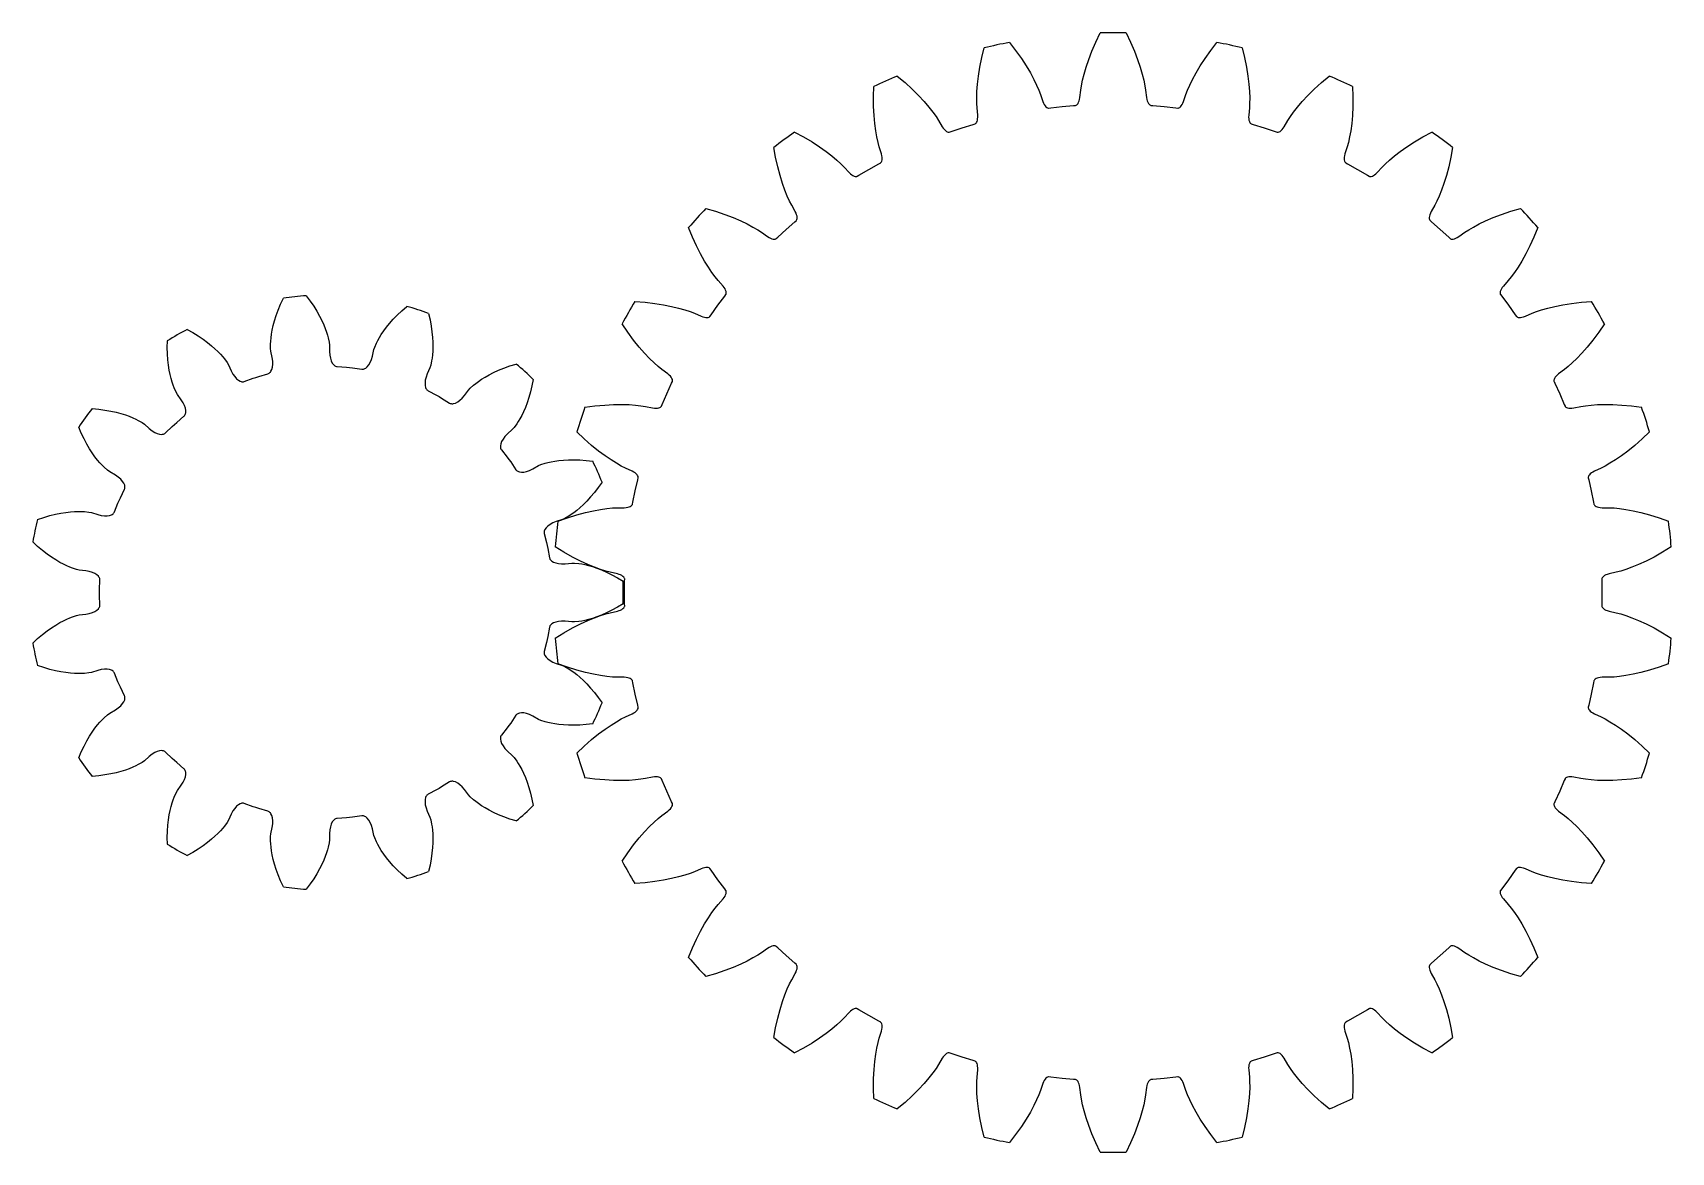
# Model space of a CAD drawing. Extents: x -12.6 to 57.7, y -24 to 24.
import ezdxf

# ---------------------------------------------------------------- set-up
doc = ezdxf.new("R2010")
doc.units = 0

msp = doc.modelspace()

# ---------------------------------------------------------------- linework, layer by layer
at = {"layer": 'layer0'}
for p, q in [((33.008, 23.603), (33.197, 23.994)), ((34.303, 23.994), (34.492, 23.603)), ((28.117, 22.933), (28.221, 23.354)), ((29.302, 23.584), (29.568, 23.242)), ((29.568, 23.242), (29.813, 22.898)), ((32.702, 22.858), (32.84, 23.216)), ((32.84, 23.216), (33.008, 23.603)), ((34.492, 23.603), (34.66, 23.216)), ((34.66, 23.216), (34.798, 22.858)), ((37.687, 22.898), (37.932, 23.242)), ((37.932, 23.242), (38.198, 23.584)), ((39.279, 23.354), (39.383, 22.933)), ((27.973, 22.14), (28.033, 22.52)), ((28.033, 22.52), (28.117, 22.933)), ((29.813, 22.898), (30.023, 22.576)), ((30.023, 22.576), (30.201, 22.275)), ((32.503, 22.229), (32.59, 22.526)), ((32.59, 22.526), (32.702, 22.858)), ((34.798, 22.858), (34.91, 22.526)), ((34.91, 22.526), (34.997, 22.229)), ((37.299, 22.275), (37.477, 22.576)), ((37.477, 22.576), (37.687, 22.898)), ((39.383, 22.933), (39.467, 22.52)), ((39.467, 22.52), (39.527, 22.14)), ((24.496, 22.144), (24.827, 21.864)), ((24.827, 21.864), (25.138, 21.579)), ((27.909, 21.484), (27.932, 21.793)), ((27.932, 21.793), (27.973, 22.14)), ((30.201, 22.275), (30.348, 22.002)), ((30.348, 22.002), (30.467, 21.756)), ((32.39, 21.73), (32.438, 21.963)), ((32.438, 21.963), (32.503, 22.229)), ((34.997, 22.229), (35.062, 21.963)), ((35.062, 21.963), (35.11, 21.73)), ((37.033, 21.756), (37.152, 22.002)), ((37.152, 22.002), (37.299, 22.275)), ((39.527, 22.14), (39.568, 21.793)), ((39.568, 21.793), (39.591, 21.484)), ((42.362, 21.579), (42.673, 21.864)), ((42.673, 21.864), (43.004, 22.144)), ((23.472, 21.261), (23.486, 21.694)), ((23.476, 20.839), (23.472, 21.261)), ((25.138, 21.579), (25.41, 21.308)), ((25.41, 21.308), (25.647, 21.051)), ((27.9, 21.21), (27.909, 21.484)), ((27.902, 20.973), (27.9, 21.21)), ((30.467, 21.756), (30.562, 21.538)), ((30.562, 21.538), (30.633, 21.353)), ((30.633, 21.353), (30.733, 21.055)), ((32.268, 21.02), (32.29, 21.077)), ((32.29, 21.077), (32.308, 21.145)), ((32.308, 21.145), (32.324, 21.222)), ((32.324, 21.222), (32.359, 21.535)), ((32.359, 21.535), (32.39, 21.73)), ((35.11, 21.73), (35.141, 21.535)), ((35.141, 21.535), (35.176, 21.222)), ((35.176, 21.222), (35.192, 21.145)), ((35.192, 21.145), (35.21, 21.077)), ((35.21, 21.077), (35.232, 21.02)), ((36.767, 21.055), (36.867, 21.353)), ((36.867, 21.353), (36.938, 21.538)), ((36.938, 21.538), (37.033, 21.756)), ((39.591, 21.484), (39.6, 21.21)), ((39.6, 21.21), (39.598, 20.973)), ((41.853, 21.051), (42.09, 21.308)), ((42.09, 21.308), (42.362, 21.579)), ((44.014, 21.694), (44.028, 21.261)), ((44.028, 21.261), (44.024, 20.839)), ((23.496, 20.455), (23.476, 20.839)), ((23.528, 20.107), (23.496, 20.455)), ((25.647, 21.051), (25.848, 20.814)), ((25.848, 20.814), (26.016, 20.598)), ((26.016, 20.598), (26.154, 20.404)), ((26.154, 20.404), (26.262, 20.239)), ((27.912, 20.775), (27.902, 20.973)), ((27.942, 20.462), (27.912, 20.775)), ((27.939, 20.313), (27.944, 20.383)), ((27.944, 20.383), (27.942, 20.462)), ((30.733, 21.055), (30.764, 20.982)), ((30.764, 20.982), (30.796, 20.92)), ((30.796, 20.92), (30.83, 20.869)), ((30.83, 20.869), (30.864, 20.828)), ((30.864, 20.828), (30.898, 20.797)), ((30.898, 20.797), (30.933, 20.777)), ((30.933, 20.777), (30.966, 20.768)), ((30.966, 20.768), (30.983, 20.767)), ((30.983, 20.767), (31.07, 20.778)), ((31.07, 20.778), (31.56, 20.835)), ((31.56, 20.835), (32.051, 20.881)), ((32.051, 20.881), (32.139, 20.888)), ((32.139, 20.888), (32.155, 20.893)), ((32.155, 20.893), (32.186, 20.909)), ((32.186, 20.909), (32.215, 20.935)), ((32.215, 20.935), (32.243, 20.972)), ((32.243, 20.972), (32.268, 21.02)), ((35.232, 21.02), (35.257, 20.972)), ((35.257, 20.972), (35.285, 20.935)), ((35.285, 20.935), (35.314, 20.909)), ((35.314, 20.909), (35.345, 20.893)), ((35.345, 20.893), (35.361, 20.888)), ((35.361, 20.888), (35.449, 20.881)), ((35.449, 20.881), (35.94, 20.835)), ((35.94, 20.835), (36.43, 20.778)), ((36.43, 20.778), (36.517, 20.767)), ((36.517, 20.767), (36.534, 20.768)), ((36.534, 20.768), (36.567, 20.777)), ((36.567, 20.777), (36.602, 20.797)), ((36.602, 20.797), (36.636, 20.828)), ((36.636, 20.828), (36.67, 20.869)), ((36.67, 20.869), (36.704, 20.92)), ((36.704, 20.92), (36.736, 20.982)), ((36.736, 20.982), (36.767, 21.055)), ((39.558, 20.462), (39.556, 20.383)), ((39.556, 20.383), (39.561, 20.313)), ((39.588, 20.775), (39.558, 20.462)), ((39.598, 20.973), (39.588, 20.775)), ((41.238, 20.239), (41.346, 20.404)), ((41.346, 20.404), (41.484, 20.598)), ((41.484, 20.598), (41.652, 20.814)), ((41.652, 20.814), (41.853, 21.051)), ((44.004, 20.455), (43.972, 20.107)), ((44.024, 20.839), (44.004, 20.455)), ((20.094, 19.736), (20.477, 19.531)), ((23.57, 19.8), (23.528, 20.107)), ((23.618, 19.531), (23.57, 19.8)), ((26.262, 20.239), (26.421, 19.968)), ((26.421, 19.968), (26.467, 19.903)), ((26.467, 19.903), (26.511, 19.849)), ((26.511, 19.849), (26.555, 19.805)), ((26.555, 19.805), (26.597, 19.772)), ((26.597, 19.772), (26.637, 19.75)), ((26.637, 19.75), (26.674, 19.737)), ((26.674, 19.737), (26.709, 19.735)), ((26.709, 19.735), (26.725, 19.738)), ((26.725, 19.738), (26.809, 19.767)), ((26.809, 19.767), (27.276, 19.925)), ((27.276, 19.925), (27.747, 20.072)), ((27.747, 20.072), (27.831, 20.097)), ((27.831, 20.097), (27.846, 20.104)), ((27.846, 20.104), (27.873, 20.127)), ((27.873, 20.127), (27.896, 20.159)), ((27.896, 20.159), (27.915, 20.201)), ((27.915, 20.201), (27.93, 20.252)), ((27.93, 20.252), (27.939, 20.313)), ((39.561, 20.313), (39.57, 20.252)), ((39.57, 20.252), (39.585, 20.201)), ((39.585, 20.201), (39.604, 20.159)), ((39.604, 20.159), (39.627, 20.127)), ((39.627, 20.127), (39.654, 20.104)), ((39.654, 20.104), (39.669, 20.097)), ((39.669, 20.097), (39.753, 20.072)), ((39.753, 20.072), (40.224, 19.925)), ((40.224, 19.925), (40.691, 19.767)), ((40.691, 19.767), (40.775, 19.738)), ((40.775, 19.738), (40.791, 19.735)), ((40.791, 19.735), (40.826, 19.737)), ((40.826, 19.737), (40.863, 19.75)), ((40.863, 19.75), (40.903, 19.772)), ((40.903, 19.772), (40.945, 19.805)), ((40.945, 19.805), (40.989, 19.849)), ((40.989, 19.849), (41.033, 19.903)), ((41.033, 19.903), (41.079, 19.968)), ((41.079, 19.968), (41.238, 20.239)), ((43.93, 19.8), (43.882, 19.531)), ((43.972, 20.107), (43.93, 19.8)), ((47.023, 19.531), (47.406, 19.736)), ((19.276, 18.659), (19.2, 19.086)), ((20.477, 19.531), (20.84, 19.317)), ((20.84, 19.317), (21.162, 19.108)), ((21.162, 19.108), (21.448, 18.906)), ((23.67, 19.298), (23.618, 19.531)), ((23.72, 19.107), (23.67, 19.298)), ((23.815, 18.807), (23.72, 19.107)), ((43.78, 19.107), (43.685, 18.807)), ((43.83, 19.298), (43.78, 19.107)), ((43.882, 19.531), (43.83, 19.298)), ((46.052, 18.906), (46.338, 19.108)), ((46.338, 19.108), (46.66, 19.317)), ((46.66, 19.317), (47.023, 19.531)), ((48.3, 19.086), (48.224, 18.659)), ((19.368, 18.248), (19.276, 18.659)), ((21.448, 18.906), (21.693, 18.716)), ((21.693, 18.716), (21.902, 18.54)), ((21.902, 18.54), (22.077, 18.379)), ((22.077, 18.379), (22.217, 18.239)), ((23.275, 18.143), (23.705, 18.385)), ((23.705, 18.385), (23.782, 18.427)), ((23.782, 18.427), (23.795, 18.438)), ((23.795, 18.438), (23.817, 18.465)), ((23.833, 18.73), (23.815, 18.807)), ((23.817, 18.465), (23.833, 18.501)), ((23.843, 18.661), (23.833, 18.73)), ((23.833, 18.501), (23.843, 18.546)), ((23.846, 18.599), (23.843, 18.661)), ((23.843, 18.546), (23.846, 18.599)), ((43.657, 18.661), (43.654, 18.599)), ((43.654, 18.599), (43.657, 18.546)), ((43.667, 18.73), (43.657, 18.661)), ((43.657, 18.546), (43.667, 18.501)), ((43.685, 18.807), (43.667, 18.73)), ((43.667, 18.501), (43.683, 18.465)), ((43.683, 18.465), (43.705, 18.438)), ((43.705, 18.438), (43.718, 18.427)), ((43.718, 18.427), (43.795, 18.385)), ((43.795, 18.385), (44.225, 18.143)), ((45.283, 18.239), (45.423, 18.379)), ((45.423, 18.379), (45.598, 18.54)), ((45.598, 18.54), (45.807, 18.716)), ((45.807, 18.716), (46.052, 18.906)), ((48.224, 18.659), (48.132, 18.248)), ((19.467, 17.876), (19.368, 18.248)), ((19.571, 17.543), (19.467, 17.876)), ((22.217, 18.239), (22.43, 18.008)), ((22.43, 18.008), (22.488, 17.954)), ((22.488, 17.954), (22.543, 17.91)), ((22.543, 17.91), (22.594, 17.877)), ((22.594, 17.877), (22.642, 17.853)), ((22.642, 17.853), (22.686, 17.839)), ((22.686, 17.839), (22.725, 17.835)), ((22.725, 17.835), (22.76, 17.84)), ((22.76, 17.84), (22.775, 17.846)), ((22.775, 17.846), (22.851, 17.892)), ((22.851, 17.892), (23.275, 18.143)), ((44.225, 18.143), (44.649, 17.892)), ((44.649, 17.892), (44.725, 17.846)), ((44.725, 17.846), (44.74, 17.84)), ((44.74, 17.84), (44.775, 17.835)), ((44.775, 17.835), (44.814, 17.839)), ((44.814, 17.839), (44.858, 17.853)), ((44.858, 17.853), (44.906, 17.877)), ((44.906, 17.877), (44.957, 17.91)), ((44.957, 17.91), (45.012, 17.954)), ((45.012, 17.954), (45.07, 18.008)), ((45.07, 18.008), (45.283, 18.239)), ((48.033, 17.876), (47.929, 17.543)), ((48.132, 18.248), (48.033, 17.876)), ((19.676, 17.251), (19.571, 17.543)), ((19.779, 16.997), (19.676, 17.251)), ((19.877, 16.781), (19.779, 16.997)), ((47.721, 16.997), (47.623, 16.781)), ((47.824, 17.251), (47.721, 16.997)), ((47.929, 17.543), (47.824, 17.251)), ((16.289, 16.466), (16.706, 16.345)), ((16.706, 16.345), (17.106, 16.211)), ((17.106, 16.211), (17.464, 16.074)), ((19.967, 16.604), (19.877, 16.781)), ((20.122, 16.331), (19.967, 16.604)), ((20.155, 16.259), (20.122, 16.331)), ((20.18, 16.193), (20.155, 16.259)), ((20.196, 16.134), (20.18, 16.193)), ((47.32, 16.193), (47.304, 16.134)), ((47.345, 16.259), (47.32, 16.193)), ((47.378, 16.331), (47.345, 16.259)), ((47.533, 16.604), (47.378, 16.331)), ((47.623, 16.781), (47.533, 16.604)), ((50.036, 16.074), (50.394, 16.211)), ((50.394, 16.211), (50.794, 16.345)), ((50.794, 16.345), (51.211, 16.466)), ((15.713, 15.242), (15.549, 15.644)), ((17.464, 16.074), (17.786, 15.935)), ((17.786, 15.935), (18.065, 15.801)), ((18.065, 15.801), (18.306, 15.671)), ((18.306, 15.671), (18.511, 15.551)), ((18.511, 15.551), (18.677, 15.443)), ((19.369, 15.235), (19.732, 15.569)), ((19.732, 15.569), (20.102, 15.895)), ((20.102, 15.895), (20.169, 15.952)), ((20.169, 15.952), (20.179, 15.965)), ((20.179, 15.965), (20.195, 15.996)), ((20.195, 15.996), (20.203, 16.035)), ((20.203, 16.081), (20.196, 16.134)), ((20.203, 16.035), (20.203, 16.081)), ((47.304, 16.134), (47.297, 16.081)), ((47.297, 16.081), (47.297, 16.035)), ((47.297, 16.035), (47.305, 15.996)), ((47.305, 15.996), (47.321, 15.965)), ((47.321, 15.965), (47.331, 15.952)), ((47.331, 15.952), (47.398, 15.895)), ((47.398, 15.895), (47.768, 15.569)), ((47.768, 15.569), (48.131, 15.235)), ((48.823, 15.443), (48.989, 15.551)), ((48.989, 15.551), (49.194, 15.671)), ((49.194, 15.671), (49.435, 15.801)), ((49.435, 15.801), (49.714, 15.935)), ((49.714, 15.935), (50.036, 16.074)), ((51.951, 15.644), (51.787, 15.242)), ((15.888, 14.859), (15.713, 15.242)), ((16.062, 14.516), (15.888, 14.859)), ((18.677, 15.443), (18.933, 15.261)), ((18.933, 15.261), (19.001, 15.22)), ((19.001, 15.22), (19.064, 15.189)), ((19.064, 15.189), (19.121, 15.167)), ((19.121, 15.167), (19.173, 15.153)), ((19.173, 15.153), (19.219, 15.149)), ((19.219, 15.149), (19.258, 15.153)), ((19.258, 15.153), (19.291, 15.165)), ((19.291, 15.165), (19.305, 15.174)), ((19.305, 15.174), (19.369, 15.235)), ((48.131, 15.235), (48.195, 15.174)), ((48.195, 15.174), (48.209, 15.165)), ((48.209, 15.165), (48.242, 15.153)), ((48.242, 15.153), (48.281, 15.149)), ((48.281, 15.149), (48.327, 15.153)), ((48.327, 15.153), (48.379, 15.167)), ((48.379, 15.167), (48.436, 15.189)), ((48.436, 15.189), (48.499, 15.22)), ((48.499, 15.22), (48.567, 15.261)), ((48.567, 15.261), (48.823, 15.443)), ((51.612, 14.859), (51.438, 14.516)), ((51.787, 15.242), (51.612, 14.859)), ((16.233, 14.211), (16.062, 14.516)), ((16.396, 13.948), (16.233, 14.211)), ((51.267, 14.211), (51.104, 13.948)), ((51.438, 14.516), (51.267, 14.211)), ((16.55, 13.721), (16.396, 13.948)), ((16.692, 13.53), (16.55, 13.721)), ((16.816, 13.376), (16.692, 13.53)), ((17.024, 13.14), (16.816, 13.376)), ((50.684, 13.376), (50.476, 13.14)), ((50.808, 13.53), (50.684, 13.376)), ((50.95, 13.721), (50.808, 13.53)), ((51.104, 13.948), (50.95, 13.721)), ((16.801, 12.314), (17.096, 12.71)), ((17.072, 13.077), (17.024, 13.14)), ((17.109, 13.018), (17.072, 13.077)), ((17.096, 12.71), (17.149, 12.78)), ((17.137, 12.963), (17.109, 13.018)), ((17.156, 12.913), (17.137, 12.963)), ((17.149, 12.78), (17.157, 12.795)), ((17.165, 12.868), (17.156, 12.913)), ((17.157, 12.795), (17.165, 12.828)), ((17.165, 12.828), (17.165, 12.868)), ((50.344, 12.913), (50.335, 12.868)), ((50.335, 12.868), (50.335, 12.828)), ((50.335, 12.828), (50.343, 12.795)), ((50.343, 12.795), (50.351, 12.78)), ((50.363, 12.963), (50.344, 12.913)), ((50.351, 12.78), (50.404, 12.71)), ((50.391, 13.018), (50.363, 12.963)), ((50.428, 13.077), (50.391, 13.018)), ((50.404, 12.71), (50.699, 12.314)), ((50.476, 13.14), (50.428, 13.077)), ((13.247, 12.476), (13.68, 12.444)), ((13.68, 12.444), (14.099, 12.396)), ((14.099, 12.396), (14.478, 12.336)), ((14.478, 12.336), (14.821, 12.268)), ((14.821, 12.268), (15.122, 12.194)), ((15.122, 12.194), (15.385, 12.118)), ((15.385, 12.118), (15.611, 12.042)), ((15.611, 12.042), (15.796, 11.972)), ((15.796, 11.972), (16.084, 11.846)), ((16.516, 11.912), (16.801, 12.314)), ((50.699, 12.314), (50.984, 11.912)), ((51.416, 11.846), (51.704, 11.972)), ((51.704, 11.972), (51.889, 12.042)), ((51.889, 12.042), (52.115, 12.118)), ((52.115, 12.118), (52.378, 12.194)), ((52.378, 12.194), (52.679, 12.268)), ((52.679, 12.268), (53.022, 12.336)), ((53.022, 12.336), (53.401, 12.396)), ((53.401, 12.396), (53.82, 12.444)), ((53.82, 12.444), (54.253, 12.476)), ((12.938, 11.159), (12.694, 11.518)), ((16.084, 11.846), (16.159, 11.821)), ((16.159, 11.821), (16.227, 11.803)), ((16.227, 11.803), (16.288, 11.794)), ((16.288, 11.794), (16.341, 11.792)), ((16.341, 11.792), (16.387, 11.797)), ((16.387, 11.797), (16.424, 11.809)), ((16.424, 11.809), (16.454, 11.828)), ((16.454, 11.828), (16.465, 11.839)), ((16.465, 11.839), (16.516, 11.912)), ((50.984, 11.912), (51.035, 11.839)), ((51.035, 11.839), (51.046, 11.828)), ((51.046, 11.828), (51.076, 11.809)), ((51.076, 11.809), (51.113, 11.797)), ((51.113, 11.797), (51.159, 11.792)), ((51.159, 11.792), (51.212, 11.794)), ((51.212, 11.794), (51.273, 11.803)), ((51.273, 11.803), (51.341, 11.821)), ((51.341, 11.821), (51.416, 11.846)), ((54.806, 11.518), (54.562, 11.159)), ((13.189, 10.82), (12.938, 11.159)), ((13.431, 10.521), (13.189, 10.82)), ((54.311, 10.82), (54.069, 10.521)), ((54.562, 11.159), (54.311, 10.82)), ((13.662, 10.259), (13.431, 10.521)), ((13.876, 10.035), (13.662, 10.259)), ((14.073, 9.845), (13.876, 10.035)), ((14.251, 9.688), (14.073, 9.845)), ((53.427, 9.845), (53.249, 9.688)), ((53.624, 10.035), (53.427, 9.845)), ((53.838, 10.259), (53.624, 10.035)), ((54.069, 10.521), (53.838, 10.259)), ((14.405, 9.563), (14.251, 9.688)), ((14.658, 9.376), (14.405, 9.563)), ((14.717, 9.324), (14.658, 9.376)), ((14.766, 9.274), (14.717, 9.324)), ((14.805, 9.226), (14.766, 9.274)), ((14.834, 9.181), (14.805, 9.226)), ((14.852, 9.139), (14.834, 9.181)), ((14.86, 9.1), (14.852, 9.139)), ((52.648, 9.139), (52.64, 9.1)), ((52.666, 9.181), (52.648, 9.139)), ((52.695, 9.226), (52.666, 9.181)), ((52.734, 9.274), (52.695, 9.226)), ((52.783, 9.324), (52.734, 9.274)), ((52.842, 9.376), (52.783, 9.324)), ((53.095, 9.563), (52.842, 9.376)), ((53.249, 9.688), (53.095, 9.563)), ((14.416, 8.068), (14.611, 8.521)), ((14.611, 8.521), (14.817, 8.969)), ((14.817, 8.969), (14.855, 9.049)), ((14.855, 9.049), (14.859, 9.065)), ((14.859, 9.065), (14.86, 9.1)), ((52.64, 9.1), (52.641, 9.065)), ((52.641, 9.065), (52.645, 9.049)), ((52.645, 9.049), (52.683, 8.969)), ((52.683, 8.969), (52.889, 8.521)), ((52.889, 8.521), (53.084, 8.068)), ((11.102, 7.94), (11.531, 7.999)), ((11.531, 7.999), (11.951, 8.039)), ((11.951, 8.039), (12.335, 8.06)), ((12.335, 8.06), (12.684, 8.064)), ((12.684, 8.064), (12.994, 8.055)), ((12.994, 8.055), (13.267, 8.035)), ((13.267, 8.035), (13.504, 8.008)), ((13.504, 8.008), (13.699, 7.977)), ((13.699, 7.977), (14.007, 7.915)), ((14.007, 7.915), (14.086, 7.905)), ((14.086, 7.905), (14.156, 7.902)), ((14.156, 7.902), (14.217, 7.905)), ((14.217, 7.905), (14.27, 7.914)), ((14.27, 7.914), (14.313, 7.929)), ((14.313, 7.929), (14.348, 7.949)), ((14.348, 7.949), (14.373, 7.973)), ((14.373, 7.973), (14.382, 7.987)), ((14.382, 7.987), (14.416, 8.068)), ((53.084, 8.068), (53.118, 7.987)), ((53.118, 7.987), (53.127, 7.973)), ((53.127, 7.973), (53.152, 7.949)), ((53.152, 7.949), (53.187, 7.929)), ((53.187, 7.929), (53.23, 7.914)), ((53.23, 7.914), (53.283, 7.905)), ((53.283, 7.905), (53.344, 7.902)), ((53.344, 7.902), (53.414, 7.905)), ((53.414, 7.905), (53.493, 7.915)), ((53.493, 7.915), (53.801, 7.977)), ((53.801, 7.977), (53.996, 8.008)), ((53.996, 8.008), (54.233, 8.035)), ((54.233, 8.035), (54.506, 8.055)), ((54.506, 8.055), (54.816, 8.064)), ((54.816, 8.064), (55.165, 8.06)), ((55.165, 8.06), (55.549, 8.039)), ((55.549, 8.039), (55.969, 7.999)), ((55.969, 7.999), (56.398, 7.94)), ((11.073, 6.588), (10.76, 6.889)), ((11.389, 6.309), (11.073, 6.588)), ((56.427, 6.588), (56.111, 6.309)), ((56.74, 6.889), (56.427, 6.588)), ((11.687, 6.067), (11.389, 6.309)), ((11.968, 5.858), (11.687, 6.067)), ((12.224, 5.684), (11.968, 5.858)), ((12.456, 5.539), (12.224, 5.684)), ((55.276, 5.684), (55.044, 5.539)), ((55.532, 5.858), (55.276, 5.684)), ((55.813, 6.067), (55.532, 5.858)), ((56.111, 6.309), (55.813, 6.067)), ((12.663, 5.422), (12.456, 5.539)), ((12.839, 5.332), (12.663, 5.422)), ((13.126, 5.201), (12.839, 5.332)), ((13.195, 5.163), (13.126, 5.201)), ((13.253, 5.124), (13.195, 5.163)), ((13.301, 5.086), (13.253, 5.124)), ((13.338, 5.047), (13.301, 5.086)), ((13.365, 5.01), (13.338, 5.047)), ((13.381, 4.974), (13.365, 5.01)), ((13.366, 4.837), (13.386, 4.923)), ((13.387, 4.939), (13.381, 4.974)), ((13.386, 4.923), (13.387, 4.939)), ((54.119, 4.974), (54.113, 4.939)), ((54.113, 4.939), (54.114, 4.923)), ((54.114, 4.923), (54.134, 4.837)), ((54.135, 5.01), (54.119, 4.974)), ((54.162, 5.047), (54.135, 5.01)), ((54.199, 5.086), (54.162, 5.047)), ((54.247, 5.124), (54.199, 5.086)), ((54.305, 5.163), (54.247, 5.124)), ((54.374, 5.201), (54.305, 5.163)), ((54.661, 5.332), (54.374, 5.201)), ((54.837, 5.422), (54.661, 5.332)), ((55.044, 5.539), (54.837, 5.422)), ((13.161, 3.872), (13.258, 4.356)), ((13.258, 4.356), (13.366, 4.837)), ((54.134, 4.837), (54.242, 4.356)), ((54.242, 4.356), (54.339, 3.872)), ((11.468, 3.508), (11.773, 3.563)), ((11.773, 3.563), (12.044, 3.601)), ((12.044, 3.601), (12.281, 3.624)), ((12.281, 3.624), (12.479, 3.634)), ((12.479, 3.634), (12.793, 3.637)), ((12.793, 3.637), (12.872, 3.644)), ((12.872, 3.644), (12.941, 3.656)), ((12.941, 3.656), (13, 3.671)), ((13, 3.671), (13.05, 3.691)), ((13.05, 3.691), (13.09, 3.715)), ((13.09, 3.715), (13.119, 3.741)), ((13.119, 3.741), (13.139, 3.77)), ((13.139, 3.77), (13.144, 3.785)), ((13.144, 3.785), (13.161, 3.872)), ((54.339, 3.872), (54.356, 3.785)), ((54.356, 3.785), (54.361, 3.77)), ((54.361, 3.77), (54.381, 3.741)), ((54.381, 3.741), (54.41, 3.715)), ((54.41, 3.715), (54.45, 3.691)), ((54.45, 3.691), (54.5, 3.671)), ((54.5, 3.671), (54.559, 3.656)), ((54.559, 3.656), (54.628, 3.644)), ((54.628, 3.644), (54.707, 3.637)), ((54.707, 3.637), (55.021, 3.634)), ((55.021, 3.634), (55.219, 3.624)), ((55.219, 3.624), (55.456, 3.601)), ((55.456, 3.601), (55.727, 3.563)), ((55.727, 3.563), (56.032, 3.508)), ((9.946, 3.058), (10.354, 3.205)), ((10.354, 3.205), (10.756, 3.332)), ((10.756, 3.332), (11.127, 3.431)), ((11.127, 3.431), (11.468, 3.508)), ((56.032, 3.508), (56.373, 3.431)), ((56.373, 3.431), (56.744, 3.332)), ((56.744, 3.332), (57.146, 3.205)), ((57.146, 3.205), (57.554, 3.058)), ((10.199, 1.729), (9.83, 1.958)), ((10.566, 1.522), (10.199, 1.729)), ((10.908, 1.347), (10.566, 1.522)), ((56.934, 1.522), (56.592, 1.347)), ((57.301, 1.729), (56.934, 1.522)), ((57.67, 1.958), (57.301, 1.729)), ((11.226, 1.201), (10.908, 1.347)), ((11.512, 1.084), (11.226, 1.201)), ((11.77, 0.991), (11.512, 1.084)), ((11.997, 0.919), (11.77, 0.991)), ((12.188, 0.868), (11.997, 0.919)), ((12.495, 0.8), (12.188, 0.868)), ((12.57, 0.777), (12.495, 0.8)), ((12.636, 0.751), (12.57, 0.777)), ((12.691, 0.723), (12.636, 0.751)), ((12.735, 0.693), (12.691, 0.723)), ((54.809, 0.723), (54.765, 0.693)), ((54.864, 0.751), (54.809, 0.723)), ((54.93, 0.777), (54.864, 0.751)), ((55.005, 0.8), (54.93, 0.777)), ((55.312, 0.868), (55.005, 0.8)), ((55.503, 0.919), (55.312, 0.868)), ((55.73, 0.991), (55.503, 0.919)), ((55.988, 1.084), (55.73, 0.991)), ((56.274, 1.201), (55.988, 1.084)), ((56.592, 1.347), (56.274, 1.201)), ((12.769, 0.662), (12.735, 0.693)), ((12.792, 0.63), (12.769, 0.662)), ((12.805, 0.598), (12.792, 0.63)), ((12.8, 0), (12.806, 0.493)), ((12.806, -0.493), (12.8, 0)), ((12.808, 0.581), (12.805, 0.598)), ((12.806, 0.493), (12.808, 0.581)), ((54.695, 0.598), (54.692, 0.581)), ((54.692, 0.581), (54.694, 0.493)), ((54.694, 0.493), (54.7, 0)), ((54.7, 0), (54.694, -0.493)), ((54.708, 0.63), (54.695, 0.598)), ((54.731, 0.662), (54.708, 0.63)), ((54.765, 0.693), (54.731, 0.662)), ((12.691, -0.723), (12.735, -0.693)), ((12.735, -0.693), (12.769, -0.662)), ((12.769, -0.662), (12.792, -0.63)), ((12.792, -0.63), (12.805, -0.598)), ((12.805, -0.598), (12.808, -0.581)), ((12.808, -0.581), (12.806, -0.493)), ((54.694, -0.493), (54.692, -0.581)), ((54.692, -0.581), (54.695, -0.598)), ((54.695, -0.598), (54.708, -0.63)), ((54.708, -0.63), (54.731, -0.662)), ((54.731, -0.662), (54.765, -0.693)), ((54.765, -0.693), (54.809, -0.723)), ((10.566, -1.522), (10.908, -1.347)), ((10.908, -1.347), (11.226, -1.201)), ((11.226, -1.201), (11.512, -1.084)), ((11.512, -1.084), (11.77, -0.991)), ((11.77, -0.991), (11.997, -0.919)), ((11.997, -0.919), (12.188, -0.868)), ((12.188, -0.868), (12.495, -0.8)), ((12.495, -0.8), (12.57, -0.777)), ((12.57, -0.777), (12.636, -0.751)), ((12.636, -0.751), (12.691, -0.723)), ((54.809, -0.723), (54.864, -0.751)), ((54.864, -0.751), (54.93, -0.777)), ((54.93, -0.777), (55.005, -0.8)), ((55.005, -0.8), (55.312, -0.868)), ((55.312, -0.868), (55.503, -0.919)), ((55.503, -0.919), (55.73, -0.991)), ((55.73, -0.991), (55.988, -1.084)), ((55.988, -1.084), (56.274, -1.201)), ((56.274, -1.201), (56.592, -1.347)), ((56.592, -1.347), (56.934, -1.522)), ((9.83, -1.958), (10.199, -1.729)), ((10.199, -1.729), (10.566, -1.522)), ((56.934, -1.522), (57.301, -1.729)), ((57.301, -1.729), (57.67, -1.958)), ((10.354, -3.205), (9.946, -3.058)), ((10.756, -3.332), (10.354, -3.205)), ((11.127, -3.431), (10.756, -3.332)), ((11.468, -3.508), (11.127, -3.431)), ((11.773, -3.563), (11.468, -3.508)), ((56.032, -3.508), (55.727, -3.563)), ((56.373, -3.431), (56.032, -3.508)), ((56.744, -3.332), (56.373, -3.431)), ((57.146, -3.205), (56.744, -3.332)), ((57.554, -3.058), (57.146, -3.205)), ((12.044, -3.601), (11.773, -3.563)), ((12.281, -3.624), (12.044, -3.601)), ((12.479, -3.634), (12.281, -3.624)), ((12.793, -3.637), (12.479, -3.634)), ((12.872, -3.644), (12.793, -3.637)), ((12.941, -3.656), (12.872, -3.644)), ((13, -3.671), (12.941, -3.656)), ((13.05, -3.691), (13, -3.671)), ((13.09, -3.715), (13.05, -3.691)), ((13.119, -3.741), (13.09, -3.715)), ((13.139, -3.77), (13.119, -3.741)), ((13.144, -3.785), (13.139, -3.77)), ((13.161, -3.872), (13.144, -3.785)), ((13.258, -4.356), (13.161, -3.872)), ((54.339, -3.872), (54.242, -4.356)), ((54.356, -3.785), (54.339, -3.872)), ((54.361, -3.77), (54.356, -3.785)), ((54.381, -3.741), (54.361, -3.77)), ((54.41, -3.715), (54.381, -3.741)), ((54.45, -3.691), (54.41, -3.715)), ((54.5, -3.671), (54.45, -3.691)), ((54.559, -3.656), (54.5, -3.671)), ((54.628, -3.644), (54.559, -3.656)), ((54.707, -3.637), (54.628, -3.644)), ((55.021, -3.634), (54.707, -3.637)), ((55.219, -3.624), (55.021, -3.634)), ((55.456, -3.601), (55.219, -3.624)), ((55.727, -3.563), (55.456, -3.601)), ((13.366, -4.837), (13.258, -4.356)), ((13.386, -4.923), (13.366, -4.837)), ((54.134, -4.837), (54.114, -4.923)), ((54.242, -4.356), (54.134, -4.837)), ((12.224, -5.684), (12.456, -5.539)), ((12.456, -5.539), (12.663, -5.422)), ((12.663, -5.422), (12.839, -5.332)), ((12.839, -5.332), (13.126, -5.201)), ((13.126, -5.201), (13.195, -5.163)), ((13.195, -5.163), (13.253, -5.124)), ((13.253, -5.124), (13.301, -5.086)), ((13.301, -5.086), (13.338, -5.047)), ((13.338, -5.047), (13.365, -5.01)), ((13.365, -5.01), (13.381, -4.974)), ((13.381, -4.974), (13.387, -4.939)), ((13.387, -4.939), (13.386, -4.923)), ((54.114, -4.923), (54.113, -4.939)), ((54.113, -4.939), (54.119, -4.974)), ((54.119, -4.974), (54.135, -5.01)), ((54.135, -5.01), (54.162, -5.047)), ((54.162, -5.047), (54.199, -5.086)), ((54.199, -5.086), (54.247, -5.124)), ((54.247, -5.124), (54.305, -5.163)), ((54.305, -5.163), (54.374, -5.201)), ((54.374, -5.201), (54.661, -5.332)), ((54.661, -5.332), (54.837, -5.422)), ((54.837, -5.422), (55.044, -5.539)), ((55.044, -5.539), (55.276, -5.684)), ((11.073, -6.588), (11.389, -6.309)), ((11.389, -6.309), (11.687, -6.067)), ((11.687, -6.067), (11.968, -5.858)), ((11.968, -5.858), (12.224, -5.684)), ((55.276, -5.684), (55.532, -5.858)), ((55.532, -5.858), (55.813, -6.067)), ((55.813, -6.067), (56.111, -6.309)), ((56.111, -6.309), (56.427, -6.588)), ((10.76, -6.889), (11.073, -6.588)), ((56.427, -6.588), (56.74, -6.889)), ((11.531, -7.999), (11.102, -7.94)), ((11.951, -8.039), (11.531, -7.999)), ((12.335, -8.06), (11.951, -8.039)), ((12.684, -8.064), (12.335, -8.06)), ((12.994, -8.055), (12.684, -8.064)), ((13.267, -8.035), (12.994, -8.055)), ((13.504, -8.008), (13.267, -8.035)), ((13.699, -7.977), (13.504, -8.008)), ((14.007, -7.915), (13.699, -7.977)), ((14.086, -7.905), (14.007, -7.915)), ((14.156, -7.902), (14.086, -7.905)), ((14.217, -7.905), (14.156, -7.902)), ((14.27, -7.914), (14.217, -7.905)), ((14.313, -7.929), (14.27, -7.914)), ((14.348, -7.949), (14.313, -7.929)), ((14.373, -7.973), (14.348, -7.949)), ((14.382, -7.987), (14.373, -7.973)), ((14.416, -8.068), (14.382, -7.987)), ((14.611, -8.521), (14.416, -8.068)), ((53.084, -8.068), (52.889, -8.521)), ((53.118, -7.987), (53.084, -8.068)), ((53.127, -7.973), (53.118, -7.987)), ((53.152, -7.949), (53.127, -7.973)), ((53.187, -7.929), (53.152, -7.949)), ((53.23, -7.914), (53.187, -7.929)), ((53.283, -7.905), (53.23, -7.914)), ((53.344, -7.902), (53.283, -7.905)), ((53.414, -7.905), (53.344, -7.902)), ((53.493, -7.915), (53.414, -7.905)), ((53.801, -7.977), (53.493, -7.915)), ((53.996, -8.008), (53.801, -7.977)), ((54.233, -8.035), (53.996, -8.008)), ((54.506, -8.055), (54.233, -8.035)), ((54.816, -8.064), (54.506, -8.055)), ((55.165, -8.06), (54.816, -8.064)), ((55.549, -8.039), (55.165, -8.06)), ((55.969, -7.999), (55.549, -8.039)), ((56.398, -7.94), (55.969, -7.999)), ((14.817, -8.969), (14.611, -8.521)), ((14.855, -9.049), (14.817, -8.969)), ((14.852, -9.139), (14.86, -9.1)), ((14.859, -9.065), (14.855, -9.049)), ((14.86, -9.1), (14.859, -9.065)), ((52.641, -9.065), (52.64, -9.1)), ((52.64, -9.1), (52.648, -9.139)), ((52.645, -9.049), (52.641, -9.065)), ((52.683, -8.969), (52.645, -9.049)), ((52.889, -8.521), (52.683, -8.969)), ((14.073, -9.845), (14.251, -9.688)), ((14.251, -9.688), (14.405, -9.563)), ((14.405, -9.563), (14.658, -9.376)), ((14.658, -9.376), (14.717, -9.324)), ((14.717, -9.324), (14.766, -9.274)), ((14.766, -9.274), (14.805, -9.226)), ((14.805, -9.226), (14.834, -9.181)), ((14.834, -9.181), (14.852, -9.139)), ((52.648, -9.139), (52.666, -9.181)), ((52.666, -9.181), (52.695, -9.226)), ((52.695, -9.226), (52.734, -9.274)), ((52.734, -9.274), (52.783, -9.324)), ((52.783, -9.324), (52.842, -9.376)), ((52.842, -9.376), (53.095, -9.563)), ((53.095, -9.563), (53.249, -9.688)), ((53.249, -9.688), (53.427, -9.845)), ((13.189, -10.82), (13.431, -10.521)), ((13.431, -10.521), (13.662, -10.259)), ((13.662, -10.259), (13.876, -10.035)), ((13.876, -10.035), (14.073, -9.845)), ((53.427, -9.845), (53.624, -10.035)), ((53.624, -10.035), (53.838, -10.259)), ((53.838, -10.259), (54.069, -10.521)), ((54.069, -10.521), (54.311, -10.82)), ((12.694, -11.518), (12.938, -11.159)), ((12.938, -11.159), (13.189, -10.82)), ((54.311, -10.82), (54.562, -11.159)), ((54.562, -11.159), (54.806, -11.518)), ((16.084, -11.846), (15.796, -11.972)), ((16.159, -11.821), (16.084, -11.846)), ((16.227, -11.803), (16.159, -11.821)), ((16.288, -11.794), (16.227, -11.803)), ((16.341, -11.792), (16.288, -11.794)), ((16.387, -11.797), (16.341, -11.792)), ((16.424, -11.809), (16.387, -11.797)), ((16.454, -11.828), (16.424, -11.809)), ((16.465, -11.839), (16.454, -11.828)), ((16.516, -11.912), (16.465, -11.839)), ((16.801, -12.314), (16.516, -11.912)), ((50.984, -11.912), (50.699, -12.314)), ((51.035, -11.839), (50.984, -11.912)), ((51.046, -11.828), (51.035, -11.839)), ((51.076, -11.809), (51.046, -11.828)), ((51.113, -11.797), (51.076, -11.809)), ((51.159, -11.792), (51.113, -11.797)), ((51.212, -11.794), (51.159, -11.792)), ((51.273, -11.803), (51.212, -11.794)), ((51.341, -11.821), (51.273, -11.803)), ((51.416, -11.846), (51.341, -11.821)), ((51.704, -11.972), (51.416, -11.846)), ((13.68, -12.444), (13.247, -12.476)), ((14.099, -12.396), (13.68, -12.444)), ((14.478, -12.336), (14.099, -12.396)), ((14.821, -12.268), (14.478, -12.336)), ((15.122, -12.194), (14.821, -12.268)), ((15.385, -12.118), (15.122, -12.194)), ((15.611, -12.042), (15.385, -12.118)), ((15.796, -11.972), (15.611, -12.042)), ((17.096, -12.71), (16.801, -12.314)), ((50.699, -12.314), (50.404, -12.71)), ((51.889, -12.042), (51.704, -11.972)), ((52.115, -12.118), (51.889, -12.042)), ((52.378, -12.194), (52.115, -12.118)), ((52.679, -12.268), (52.378, -12.194)), ((53.022, -12.336), (52.679, -12.268)), ((53.401, -12.396), (53.022, -12.336)), ((53.82, -12.444), (53.401, -12.396)), ((54.253, -12.476), (53.82, -12.444)), ((16.816, -13.376), (17.024, -13.14)), ((17.024, -13.14), (17.072, -13.077)), ((17.072, -13.077), (17.109, -13.018)), ((17.149, -12.78), (17.096, -12.71)), ((17.109, -13.018), (17.137, -12.963)), ((17.137, -12.963), (17.156, -12.913)), ((17.157, -12.795), (17.149, -12.78)), ((17.156, -12.913), (17.165, -12.868)), ((17.165, -12.828), (17.157, -12.795)), ((17.165, -12.868), (17.165, -12.828)), ((50.343, -12.795), (50.335, -12.828)), ((50.335, -12.828), (50.335, -12.868)), ((50.335, -12.868), (50.344, -12.913)), ((50.351, -12.78), (50.343, -12.795)), ((50.344, -12.913), (50.363, -12.963)), ((50.404, -12.71), (50.351, -12.78)), ((50.363, -12.963), (50.391, -13.018)), ((50.391, -13.018), (50.428, -13.077)), ((50.428, -13.077), (50.476, -13.14)), ((50.476, -13.14), (50.684, -13.376)), ((16.233, -14.211), (16.396, -13.948)), ((16.396, -13.948), (16.55, -13.721)), ((16.55, -13.721), (16.692, -13.53)), ((16.692, -13.53), (16.816, -13.376)), ((50.684, -13.376), (50.808, -13.53)), ((50.808, -13.53), (50.95, -13.721)), ((50.95, -13.721), (51.104, -13.948)), ((51.104, -13.948), (51.267, -14.211)), ((15.888, -14.859), (16.062, -14.516)), ((16.062, -14.516), (16.233, -14.211)), ((51.267, -14.211), (51.438, -14.516)), ((51.438, -14.516), (51.612, -14.859)), ((15.549, -15.644), (15.713, -15.242)), ((15.713, -15.242), (15.888, -14.859)), ((18.677, -15.443), (18.511, -15.551)), ((18.933, -15.261), (18.677, -15.443)), ((19.001, -15.22), (18.933, -15.261)), ((19.064, -15.189), (19.001, -15.22)), ((19.121, -15.167), (19.064, -15.189)), ((19.173, -15.153), (19.121, -15.167)), ((19.219, -15.149), (19.173, -15.153)), ((19.258, -15.153), (19.219, -15.149)), ((19.291, -15.165), (19.258, -15.153)), ((19.305, -15.174), (19.291, -15.165)), ((19.369, -15.235), (19.305, -15.174)), ((19.732, -15.569), (19.369, -15.235)), ((48.131, -15.235), (47.768, -15.569)), ((48.195, -15.174), (48.131, -15.235)), ((48.209, -15.165), (48.195, -15.174)), ((48.242, -15.153), (48.209, -15.165)), ((48.281, -15.149), (48.242, -15.153)), ((48.327, -15.153), (48.281, -15.149)), ((48.379, -15.167), (48.327, -15.153)), ((48.436, -15.189), (48.379, -15.167)), ((48.499, -15.22), (48.436, -15.189)), ((48.567, -15.261), (48.499, -15.22)), ((48.823, -15.443), (48.567, -15.261)), ((48.989, -15.551), (48.823, -15.443)), ((51.612, -14.859), (51.787, -15.242)), ((51.787, -15.242), (51.951, -15.644)), ((17.464, -16.074), (17.106, -16.211)), ((17.786, -15.935), (17.464, -16.074)), ((18.065, -15.801), (17.786, -15.935)), ((18.306, -15.671), (18.065, -15.801)), ((18.511, -15.551), (18.306, -15.671)), ((20.102, -15.895), (19.732, -15.569)), ((20.169, -15.952), (20.102, -15.895)), ((20.179, -15.965), (20.169, -15.952)), ((20.195, -15.996), (20.179, -15.965)), ((20.18, -16.193), (20.196, -16.134)), ((20.203, -16.035), (20.195, -15.996)), ((20.196, -16.134), (20.203, -16.081)), ((20.203, -16.081), (20.203, -16.035)), ((47.305, -15.996), (47.297, -16.035)), ((47.297, -16.035), (47.297, -16.081)), ((47.297, -16.081), (47.304, -16.134)), ((47.304, -16.134), (47.32, -16.193)), ((47.321, -15.965), (47.305, -15.996)), ((47.331, -15.952), (47.321, -15.965)), ((47.398, -15.895), (47.331, -15.952)), ((47.768, -15.569), (47.398, -15.895)), ((49.194, -15.671), (48.989, -15.551)), ((49.435, -15.801), (49.194, -15.671)), ((49.714, -15.935), (49.435, -15.801)), ((50.036, -16.074), (49.714, -15.935)), ((50.394, -16.211), (50.036, -16.074)), ((16.706, -16.345), (16.289, -16.466)), ((17.106, -16.211), (16.706, -16.345)), ((19.779, -16.997), (19.877, -16.781)), ((19.877, -16.781), (19.967, -16.604)), ((19.967, -16.604), (20.122, -16.331)), ((20.122, -16.331), (20.155, -16.259)), ((20.155, -16.259), (20.18, -16.193)), ((47.32, -16.193), (47.345, -16.259)), ((47.345, -16.259), (47.378, -16.331)), ((47.378, -16.331), (47.533, -16.604)), ((47.533, -16.604), (47.623, -16.781)), ((47.623, -16.781), (47.721, -16.997)), ((50.794, -16.345), (50.394, -16.211)), ((51.211, -16.466), (50.794, -16.345)), ((19.467, -17.876), (19.571, -17.543)), ((19.571, -17.543), (19.676, -17.251)), ((19.676, -17.251), (19.779, -16.997)), ((47.721, -16.997), (47.824, -17.251)), ((47.824, -17.251), (47.929, -17.543)), ((47.929, -17.543), (48.033, -17.876)), ((19.276, -18.659), (19.368, -18.248)), ((19.368, -18.248), (19.467, -17.876)), ((22.217, -18.239), (22.077, -18.379)), ((22.43, -18.008), (22.217, -18.239)), ((22.488, -17.954), (22.43, -18.008)), ((22.543, -17.91), (22.488, -17.954)), ((22.594, -17.877), (22.543, -17.91)), ((22.642, -17.853), (22.594, -17.877)), ((22.686, -17.839), (22.642, -17.853)), ((22.725, -17.835), (22.686, -17.839)), ((22.76, -17.84), (22.725, -17.835)), ((22.775, -17.846), (22.76, -17.84)), ((22.851, -17.892), (22.775, -17.846)), ((23.275, -18.143), (22.851, -17.892)), ((23.705, -18.385), (23.275, -18.143)), ((44.225, -18.143), (43.795, -18.385)), ((44.649, -17.892), (44.225, -18.143)), ((44.725, -17.846), (44.649, -17.892)), ((44.74, -17.84), (44.725, -17.846)), ((44.775, -17.835), (44.74, -17.84)), ((44.814, -17.839), (44.775, -17.835)), ((44.858, -17.853), (44.814, -17.839)), ((44.906, -17.877), (44.858, -17.853)), ((44.957, -17.91), (44.906, -17.877)), ((45.012, -17.954), (44.957, -17.91)), ((45.07, -18.008), (45.012, -17.954)), ((45.283, -18.239), (45.07, -18.008)), ((45.423, -18.379), (45.283, -18.239)), ((48.033, -17.876), (48.132, -18.248)), ((48.132, -18.248), (48.224, -18.659)), ((19.2, -19.086), (19.276, -18.659)), ((21.448, -18.906), (21.162, -19.108)), ((21.693, -18.716), (21.448, -18.906)), ((21.902, -18.54), (21.693, -18.716)), ((22.077, -18.379), (21.902, -18.54)), ((23.782, -18.427), (23.705, -18.385)), ((23.72, -19.107), (23.815, -18.807)), ((23.795, -18.438), (23.782, -18.427)), ((23.817, -18.465), (23.795, -18.438)), ((23.815, -18.807), (23.833, -18.73)), ((23.833, -18.501), (23.817, -18.465)), ((23.843, -18.546), (23.833, -18.501)), ((23.833, -18.73), (23.843, -18.661)), ((23.846, -18.599), (23.843, -18.546)), ((23.843, -18.661), (23.846, -18.599)), ((43.657, -18.546), (43.654, -18.599)), ((43.654, -18.599), (43.657, -18.661)), ((43.667, -18.501), (43.657, -18.546)), ((43.657, -18.661), (43.667, -18.73)), ((43.683, -18.465), (43.667, -18.501)), ((43.667, -18.73), (43.685, -18.807)), ((43.705, -18.438), (43.683, -18.465)), ((43.685, -18.807), (43.78, -19.107)), ((43.718, -18.427), (43.705, -18.438)), ((43.795, -18.385), (43.718, -18.427)), ((45.598, -18.54), (45.423, -18.379)), ((45.807, -18.716), (45.598, -18.54)), ((46.052, -18.906), (45.807, -18.716)), ((46.338, -19.108), (46.052, -18.906)), ((48.224, -18.659), (48.3, -19.086)), ((20.477, -19.531), (20.094, -19.736)), ((20.84, -19.317), (20.477, -19.531)), ((21.162, -19.108), (20.84, -19.317)), ((23.57, -19.8), (23.618, -19.531)), ((23.618, -19.531), (23.67, -19.298)), ((23.67, -19.298), (23.72, -19.107)), ((43.78, -19.107), (43.83, -19.298)), ((43.83, -19.298), (43.882, -19.531)), ((43.882, -19.531), (43.93, -19.8)), ((46.66, -19.317), (46.338, -19.108)), ((47.023, -19.531), (46.66, -19.317)), ((47.406, -19.736), (47.023, -19.531)), ((23.496, -20.455), (23.528, -20.107)), ((23.528, -20.107), (23.57, -19.8)), ((26.262, -20.239), (26.154, -20.404)), ((26.421, -19.968), (26.262, -20.239)), ((26.467, -19.903), (26.421, -19.968)), ((26.511, -19.849), (26.467, -19.903)), ((26.555, -19.805), (26.511, -19.849)), ((26.597, -19.772), (26.555, -19.805)), ((26.637, -19.75), (26.597, -19.772)), ((26.674, -19.737), (26.637, -19.75)), ((26.709, -19.735), (26.674, -19.737)), ((26.725, -19.738), (26.709, -19.735)), ((26.809, -19.767), (26.725, -19.738)), ((27.276, -19.925), (26.809, -19.767)), ((27.747, -20.072), (27.276, -19.925)), ((27.831, -20.097), (27.747, -20.072)), ((27.846, -20.104), (27.831, -20.097)), ((27.873, -20.127), (27.846, -20.104)), ((27.896, -20.159), (27.873, -20.127)), ((27.915, -20.201), (27.896, -20.159)), ((27.93, -20.252), (27.915, -20.201)), ((27.939, -20.313), (27.93, -20.252)), ((27.944, -20.383), (27.939, -20.313)), ((39.561, -20.313), (39.556, -20.383)), ((39.57, -20.252), (39.561, -20.313)), ((39.585, -20.201), (39.57, -20.252)), ((39.604, -20.159), (39.585, -20.201)), ((39.627, -20.127), (39.604, -20.159)), ((39.654, -20.104), (39.627, -20.127)), ((39.669, -20.097), (39.654, -20.104)), ((39.753, -20.072), (39.669, -20.097)), ((40.224, -19.925), (39.753, -20.072)), ((40.691, -19.767), (40.224, -19.925)), ((40.775, -19.738), (40.691, -19.767)), ((40.791, -19.735), (40.775, -19.738)), ((40.826, -19.737), (40.791, -19.735)), ((40.863, -19.75), (40.826, -19.737)), ((40.903, -19.772), (40.863, -19.75)), ((40.945, -19.805), (40.903, -19.772)), ((40.989, -19.849), (40.945, -19.805)), ((41.033, -19.903), (40.989, -19.849)), ((41.079, -19.968), (41.033, -19.903)), ((41.238, -20.239), (41.079, -19.968)), ((41.346, -20.404), (41.238, -20.239)), ((43.93, -19.8), (43.972, -20.107)), ((43.972, -20.107), (44.004, -20.455)), ((23.472, -21.261), (23.476, -20.839)), ((23.476, -20.839), (23.496, -20.455)), ((25.647, -21.051), (25.41, -21.308)), ((25.848, -20.814), (25.647, -21.051)), ((26.016, -20.598), (25.848, -20.814)), ((26.154, -20.404), (26.016, -20.598)), ((27.9, -21.21), (27.902, -20.973)), ((27.902, -20.973), (27.912, -20.775)), ((27.912, -20.775), (27.942, -20.462)), ((27.942, -20.462), (27.944, -20.383)), ((30.733, -21.055), (30.633, -21.353)), ((30.764, -20.982), (30.733, -21.055)), ((30.796, -20.92), (30.764, -20.982)), ((30.83, -20.869), (30.796, -20.92)), ((30.864, -20.828), (30.83, -20.869)), ((30.898, -20.797), (30.864, -20.828)), ((30.933, -20.777), (30.898, -20.797)), ((30.966, -20.768), (30.933, -20.777)), ((30.983, -20.767), (30.966, -20.768)), ((31.07, -20.778), (30.983, -20.767)), ((31.56, -20.835), (31.07, -20.778)), ((32.051, -20.881), (31.56, -20.835)), ((32.139, -20.888), (32.051, -20.881)), ((32.155, -20.893), (32.139, -20.888)), ((32.186, -20.909), (32.155, -20.893)), ((32.215, -20.935), (32.186, -20.909)), ((32.243, -20.972), (32.215, -20.935)), ((32.268, -21.02), (32.243, -20.972)), ((32.29, -21.077), (32.268, -21.02)), ((35.232, -21.02), (35.21, -21.077)), ((35.257, -20.972), (35.232, -21.02)), ((35.285, -20.935), (35.257, -20.972)), ((35.314, -20.909), (35.285, -20.935)), ((35.345, -20.893), (35.314, -20.909)), ((35.361, -20.888), (35.345, -20.893)), ((35.449, -20.881), (35.361, -20.888)), ((35.94, -20.835), (35.449, -20.881)), ((36.43, -20.778), (35.94, -20.835)), ((36.517, -20.767), (36.43, -20.778)), ((36.534, -20.768), (36.517, -20.767)), ((36.567, -20.777), (36.534, -20.768)), ((36.602, -20.797), (36.567, -20.777)), ((36.636, -20.828), (36.602, -20.797)), ((36.67, -20.869), (36.636, -20.828)), ((36.704, -20.92), (36.67, -20.869)), ((36.736, -20.982), (36.704, -20.92)), ((36.767, -21.055), (36.736, -20.982)), ((36.867, -21.353), (36.767, -21.055)), ((39.556, -20.383), (39.558, -20.462)), ((39.558, -20.462), (39.588, -20.775)), ((39.588, -20.775), (39.598, -20.973)), ((39.598, -20.973), (39.6, -21.21)), ((41.484, -20.598), (41.346, -20.404)), ((41.652, -20.814), (41.484, -20.598)), ((41.853, -21.051), (41.652, -20.814)), ((42.09, -21.308), (41.853, -21.051)), ((44.004, -20.455), (44.024, -20.839)), ((44.024, -20.839), (44.028, -21.261)), ((23.486, -21.694), (23.472, -21.261)), ((25.138, -21.579), (24.827, -21.864)), ((25.41, -21.308), (25.138, -21.579)), ((27.909, -21.484), (27.9, -21.21)), ((27.932, -21.793), (27.909, -21.484)), ((30.467, -21.756), (30.348, -22.002)), ((30.562, -21.538), (30.467, -21.756)), ((30.633, -21.353), (30.562, -21.538)), ((32.308, -21.145), (32.29, -21.077)), ((32.324, -21.222), (32.308, -21.145)), ((32.359, -21.535), (32.324, -21.222)), ((32.39, -21.73), (32.359, -21.535)), ((32.438, -21.963), (32.39, -21.73)), ((35.11, -21.73), (35.062, -21.963)), ((35.141, -21.535), (35.11, -21.73)), ((35.176, -21.222), (35.141, -21.535)), ((35.192, -21.145), (35.176, -21.222)), ((35.21, -21.077), (35.192, -21.145)), ((36.938, -21.538), (36.867, -21.353)), ((37.033, -21.756), (36.938, -21.538)), ((37.152, -22.002), (37.033, -21.756)), ((39.591, -21.484), (39.568, -21.793)), ((39.6, -21.21), (39.591, -21.484)), ((42.362, -21.579), (42.09, -21.308)), ((42.673, -21.864), (42.362, -21.579)), ((44.028, -21.261), (44.014, -21.694)), ((24.827, -21.864), (24.496, -22.144)), ((27.973, -22.14), (27.932, -21.793)), ((28.033, -22.52), (27.973, -22.14)), ((30.201, -22.275), (30.023, -22.576)), ((30.348, -22.002), (30.201, -22.275)), ((32.503, -22.229), (32.438, -21.963)), ((32.59, -22.526), (32.503, -22.229)), ((34.997, -22.229), (34.91, -22.526)), ((35.062, -21.963), (34.997, -22.229)), ((37.299, -22.275), (37.152, -22.002)), ((37.477, -22.576), (37.299, -22.275)), ((39.527, -22.14), (39.467, -22.52)), ((39.568, -21.793), (39.527, -22.14)), ((43.004, -22.144), (42.673, -21.864)), ((28.117, -22.933), (28.033, -22.52)), ((28.221, -23.354), (28.117, -22.933)), ((29.813, -22.898), (29.568, -23.242)), ((30.023, -22.576), (29.813, -22.898)), ((32.702, -22.858), (32.59, -22.526)), ((32.84, -23.216), (32.702, -22.858)), ((34.798, -22.858), (34.66, -23.216)), ((34.91, -22.526), (34.798, -22.858)), ((37.687, -22.898), (37.477, -22.576)), ((37.932, -23.242), (37.687, -22.898)), ((39.383, -22.933), (39.279, -23.354)), ((39.467, -22.52), (39.383, -22.933)), ((29.568, -23.242), (29.302, -23.584)), ((33.008, -23.603), (32.84, -23.216)), ((33.197, -23.994), (33.008, -23.603)), ((34.492, -23.603), (34.303, -23.994)), ((34.66, -23.216), (34.492, -23.603)), ((38.198, -23.584), (37.932, -23.242))]:
    msp.add_line(p, q, dxfattribs=at)
for start, end in [(88.68005, 91.31995), (100.68004, 103.31995), (76.68005, 79.31996), (112.68004, 115.31995), (64.68005, 67.31996), (124.68004, 127.31995), (52.68005, 55.31996), (136.68005, 139.31996), (40.68004, 43.31995), (148.68005, 151.31995), (28.68005, 31.31995), (160.68005, 163.31995), (16.68005, 19.31995), (172.68004, 175.31995), (4.68005, 7.31996), (184.68005, 187.31996), (352.68004, 355.31995), (196.68005, 199.31995), (340.68005, 343.31995), (208.68005, 211.31995), (328.68005, 331.31995), (220.68004, 223.31995), (316.68005, 319.31996), (232.68005, 235.31996), (304.68004, 307.31995), (244.68005, 247.31996), (292.68004, 295.31995), (256.68005, 259.31996), (280.68004, 283.31995), (268.68005, 271.31995)]:
    msp.add_arc((33.75, 0), 24, start, end, dxfattribs=at)
at = {"layer": 'layer1'}
for p, q in [((-0.842, 12.722), (-0.675, 12.497)), ((-2.127, 11.875), (-2.041, 12.112)), ((-2.041, 12.112), (-1.938, 12.364)), ((-1.938, 12.364), (-1.821, 12.619)), ((-0.675, 12.497), (-0.522, 12.272)), ((-0.522, 12.272), (-0.388, 12.058)), ((-0.388, 12.058), (-0.273, 11.854)), ((3.062, 11.895), (3.258, 12.084)), ((3.258, 12.084), (3.469, 12.269)), ((4.405, 11.965), (4.466, 11.691)), ((-5.944, 11.28), (-5.699, 11.142)), ((-2.329, 11.074), (-2.296, 11.252)), ((-2.296, 11.252), (-2.253, 11.445)), ((-2.253, 11.445), (-2.197, 11.651)), ((-2.197, 11.651), (-2.127, 11.875)), ((-0.273, 11.854), (-0.176, 11.663)), ((-0.176, 11.663), (-0.093, 11.483)), ((-0.093, 11.483), (-0.025, 11.316)), ((-0.025, 11.316), (0.029, 11.167)), ((2.479, 11.213), (2.597, 11.372)), ((2.597, 11.372), (2.732, 11.538)), ((2.732, 11.538), (2.887, 11.713)), ((2.887, 11.713), (3.062, 11.895)), ((4.466, 11.691), (4.515, 11.423)), ((4.515, 11.423), (4.549, 11.173)), ((-6.8, 10.507), (-6.796, 10.788)), ((-5.699, 11.142), (-5.468, 10.999)), ((-5.468, 10.999), (-5.259, 10.857)), ((-5.259, 10.857), (-5.071, 10.718)), ((-5.071, 10.718), (-4.905, 10.583)), ((-4.905, 10.583), (-4.756, 10.453)), ((-2.37, 10.654), (-2.364, 10.777)), ((-2.369, 10.464), (-2.37, 10.654)), ((-2.364, 10.777), (-2.35, 10.917)), ((-2.35, 10.917), (-2.329, 11.074)), ((0.029, 11.167), (0.071, 11.033)), ((0.071, 11.033), (0.103, 10.914)), ((0.103, 10.914), (0.142, 10.728)), ((0.142, 10.728), (0.156, 10.611)), ((0.156, 10.611), (0.153, 10.331)), ((2.092, 10.523), (2.168, 10.697)), ((2.168, 10.697), (2.224, 10.807)), ((2.224, 10.807), (2.293, 10.929)), ((2.293, 10.929), (2.377, 11.064)), ((2.377, 11.064), (2.479, 11.213)), ((4.549, 11.173), (4.572, 10.94)), ((4.572, 10.94), (4.583, 10.727)), ((4.583, 10.727), (4.586, 10.528)), ((-6.791, 10.235), (-6.8, 10.507)), ((-6.773, 9.983), (-6.791, 10.235)), ((-6.746, 9.75), (-6.773, 9.983)), ((-4.756, 10.453), (-4.626, 10.328)), ((-4.626, 10.328), (-4.515, 10.213)), ((-4.515, 10.213), (-4.422, 10.108)), ((-4.422, 10.108), (-4.345, 10.013)), ((-4.345, 10.013), (-4.234, 9.858)), ((-4.234, 9.858), (-4.174, 9.757)), ((-2.359, 10.347), (-2.369, 10.464)), ((-2.298, 10.074), (-2.359, 10.347)), ((-2.28, 9.921), (-2.298, 10.074)), ((-2.278, 9.785), (-2.28, 9.921)), ((0.153, 10.331), (0.167, 10.178)), ((0.167, 10.178), (0.193, 10.045)), ((0.193, 10.045), (0.23, 9.932)), ((0.23, 9.932), (0.276, 9.84)), ((0.276, 9.84), (0.329, 9.769)), ((1.84, 9.763), (1.899, 9.866)), ((1.899, 9.866), (1.953, 9.991)), ((1.953, 9.991), (1.998, 10.137)), ((1.998, 10.137), (2.054, 10.412)), ((2.054, 10.412), (2.092, 10.523)), ((4.534, 9.928), (4.493, 9.743)), ((4.553, 10.05), (4.534, 9.928)), ((4.569, 10.19), (4.553, 10.05)), ((4.58, 10.348), (4.569, 10.19)), ((4.586, 10.528), (4.58, 10.348)), ((-6.713, 9.539), (-6.746, 9.75)), ((-6.674, 9.345), (-6.713, 9.539)), ((-6.632, 9.17), (-6.674, 9.345)), ((-6.587, 9.017), (-6.632, 9.17)), ((-4.174, 9.757), (-4.062, 9.5)), ((-4.062, 9.5), (-3.987, 9.366)), ((-3.987, 9.366), (-3.909, 9.255)), ((-3.909, 9.255), (-3.829, 9.167)), ((-3.829, 9.167), (-3.75, 9.101)), ((-3.499, 9.047), (-3.119, 9.185)), ((-3.119, 9.185), (-2.997, 9.225)), ((-2.997, 9.225), (-2.876, 9.264)), ((-2.876, 9.264), (-2.486, 9.376)), ((-2.486, 9.376), (-2.456, 9.388)), ((-2.456, 9.388), (-2.427, 9.404)), ((-2.427, 9.404), (-2.4, 9.427)), ((-2.4, 9.427), (-2.376, 9.454)), ((-2.376, 9.454), (-2.353, 9.487)), ((-2.353, 9.487), (-2.316, 9.567)), ((-2.316, 9.567), (-2.29, 9.667)), ((-2.29, 9.667), (-2.278, 9.785)), ((0.329, 9.769), (0.358, 9.742)), ((0.358, 9.742), (0.388, 9.72)), ((0.388, 9.72), (0.419, 9.704)), ((0.419, 9.704), (0.451, 9.693)), ((0.451, 9.693), (0.483, 9.688)), ((0.483, 9.688), (0.887, 9.659)), ((0.887, 9.659), (1.014, 9.647)), ((1.014, 9.647), (1.141, 9.633)), ((1.141, 9.633), (1.542, 9.577)), ((1.542, 9.577), (1.575, 9.575)), ((1.575, 9.575), (1.608, 9.579)), ((1.608, 9.579), (1.641, 9.588)), ((1.641, 9.588), (1.675, 9.603)), ((1.675, 9.603), (1.709, 9.624)), ((1.709, 9.624), (1.776, 9.682)), ((1.776, 9.682), (1.84, 9.763)), ((4.293, 9.23), (4.262, 9.098)), ((4.342, 9.376), (4.293, 9.23)), ((4.458, 9.63), (4.342, 9.376)), ((4.493, 9.743), (4.458, 9.63)), ((6.54, 9.051), (6.672, 9.141)), ((6.672, 9.141), (6.825, 9.235)), ((6.825, 9.235), (6.998, 9.332)), ((6.998, 9.332), (7.188, 9.429)), ((7.188, 9.429), (7.401, 9.527)), ((7.401, 9.527), (7.635, 9.622)), ((7.635, 9.622), (7.891, 9.714)), ((7.891, 9.714), (8.159, 9.797)), ((8.891, 9.139), (8.835, 8.864)), ((-6.543, 8.884), (-6.587, 9.017)), ((-6.499, 8.769), (-6.543, 8.884)), ((-6.42, 8.596), (-6.499, 8.769)), ((-6.363, 8.493), (-6.42, 8.596)), ((-6.197, 8.268), (-6.363, 8.493)), ((-3.75, 9.101), (-3.673, 9.058)), ((-3.673, 9.058), (-3.635, 9.045)), ((-3.635, 9.045), (-3.599, 9.037)), ((-3.599, 9.037), (-3.564, 9.035)), ((-3.564, 9.035), (-3.531, 9.038)), ((-3.531, 9.038), (-3.499, 9.047)), ((4.262, 9.098), (4.25, 8.979)), ((4.25, 8.979), (4.254, 8.877)), ((4.254, 8.877), (4.274, 8.79)), ((4.274, 8.79), (4.289, 8.754)), ((4.289, 8.754), (4.308, 8.722)), ((4.308, 8.722), (4.33, 8.694)), ((4.33, 8.694), (4.354, 8.672)), ((4.354, 8.672), (4.382, 8.654)), ((4.382, 8.654), (4.739, 8.464)), ((4.739, 8.464), (4.85, 8.4)), ((5.847, 8.333), (5.948, 8.448)), ((5.948, 8.448), (6.111, 8.676)), ((6.111, 8.676), (6.191, 8.762)), ((6.191, 8.762), (6.331, 8.89)), ((6.331, 8.89), (6.427, 8.968)), ((6.427, 8.968), (6.54, 9.051)), ((8.771, 8.599), (8.701, 8.357)), ((8.835, 8.864), (8.771, 8.599)), ((-10.018, 7.887), (-9.739, 7.861)), ((-9.739, 7.861), (-9.469, 7.824)), ((-9.469, 7.824), (-9.22, 7.779)), ((-9.22, 7.779), (-8.992, 7.729)), ((-8.992, 7.729), (-8.785, 7.674)), ((-6.118, 8.136), (-6.197, 8.268)), ((-6.061, 8.013), (-6.118, 8.136)), ((-6.024, 7.9), (-6.061, 8.013)), ((-6.007, 7.798), (-6.024, 7.9)), ((-6.008, 7.71), (-6.007, 7.798)), ((4.85, 8.4), (4.96, 8.336)), ((4.96, 8.336), (5.304, 8.122)), ((5.304, 8.122), (5.333, 8.107)), ((5.333, 8.107), (5.365, 8.097)), ((5.365, 8.097), (5.399, 8.092)), ((5.399, 8.092), (5.436, 8.092)), ((5.436, 8.092), (5.476, 8.097)), ((5.476, 8.097), (5.56, 8.123)), ((5.56, 8.123), (5.651, 8.17)), ((5.651, 8.17), (5.748, 8.24)), ((5.748, 8.24), (5.847, 8.333)), ((8.471, 7.753), (8.393, 7.591)), ((8.55, 7.935), (8.471, 7.753)), ((8.626, 8.135), (8.55, 7.935)), ((8.701, 8.357), (8.626, 8.135)), ((-10.485, 6.833), (-10.596, 7.091)), ((-8.785, 7.674), (-8.596, 7.615)), ((-8.596, 7.615), (-8.426, 7.554)), ((-8.426, 7.554), (-8.279, 7.494)), ((-8.279, 7.494), (-8.151, 7.436)), ((-8.151, 7.436), (-8.042, 7.38)), ((-8.042, 7.38), (-7.878, 7.284)), ((-7.878, 7.284), (-7.781, 7.216)), ((-7.781, 7.216), (-7.575, 7.027)), ((-7.575, 7.027), (-7.452, 6.935)), ((-6.877, 6.841), (-6.585, 7.122)), ((-6.585, 7.122), (-6.491, 7.209)), ((-6.491, 7.209), (-6.395, 7.293)), ((-6.395, 7.293), (-6.085, 7.554)), ((-6.085, 7.554), (-6.062, 7.577)), ((-6.062, 7.577), (-6.043, 7.604)), ((-6.043, 7.604), (-6.027, 7.635)), ((-6.027, 7.635), (-6.016, 7.671)), ((-6.016, 7.671), (-6.008, 7.71)), ((8.067, 7.073), (7.99, 6.984)), ((8.18, 7.226), (8.067, 7.073)), ((8.247, 7.33), (8.18, 7.226)), ((8.318, 7.45), (8.247, 7.33)), ((8.393, 7.591), (8.318, 7.45)), ((-10.367, 6.588), (-10.485, 6.833)), ((-10.248, 6.365), (-10.367, 6.588)), ((-10.129, 6.163), (-10.248, 6.365)), ((-7.452, 6.935), (-7.335, 6.865)), ((-7.335, 6.865), (-7.227, 6.817)), ((-7.227, 6.817), (-7.127, 6.789)), ((-7.127, 6.789), (-7.039, 6.781)), ((-7.039, 6.781), (-7, 6.784)), ((-7, 6.784), (-6.964, 6.792)), ((-6.964, 6.792), (-6.931, 6.804)), ((-6.931, 6.804), (-6.902, 6.821)), ((-6.902, 6.821), (-6.877, 6.841)), ((7.497, 6.379), (7.48, 6.292)), ((7.535, 6.475), (7.497, 6.379)), ((7.594, 6.578), (7.535, 6.475)), ((7.676, 6.686), (7.594, 6.578)), ((7.78, 6.799), (7.676, 6.686)), ((7.99, 6.984), (7.78, 6.799)), ((-10.013, 5.984), (-10.129, 6.163)), ((-9.898, 5.822), (-10.013, 5.984)), ((-9.788, 5.68), (-9.898, 5.822)), ((-9.685, 5.558), (-9.788, 5.68)), ((7.48, 6.292), (7.479, 6.252)), ((7.479, 6.252), (7.483, 6.216)), ((7.483, 6.216), (7.492, 6.182)), ((7.492, 6.182), (7.505, 6.151)), ((7.505, 6.151), (7.523, 6.124)), ((7.523, 6.124), (7.772, 5.804)), ((7.772, 5.804), (7.847, 5.702)), ((7.847, 5.702), (7.922, 5.598)), ((9.656, 5.609), (9.813, 5.637)), ((9.813, 5.637), (9.991, 5.661)), ((9.991, 5.661), (10.189, 5.679)), ((10.189, 5.679), (10.402, 5.69)), ((10.402, 5.69), (10.636, 5.692)), ((10.636, 5.692), (10.889, 5.684)), ((10.889, 5.684), (11.16, 5.664)), ((11.16, 5.664), (11.439, 5.631)), ((-9.591, 5.455), (-9.685, 5.558)), ((-9.504, 5.367), (-9.591, 5.455)), ((-9.361, 5.241), (-9.504, 5.367)), ((-9.267, 5.171), (-9.361, 5.241)), ((-9.024, 5.033), (-9.267, 5.171)), ((-8.898, 4.944), (-9.024, 5.033)), ((-8.796, 4.855), (-8.898, 4.944)), ((7.922, 5.598), (8.149, 5.262)), ((8.149, 5.262), (8.169, 5.237)), ((8.169, 5.237), (8.194, 5.215)), ((8.194, 5.215), (8.224, 5.196)), ((8.224, 5.196), (8.257, 5.181)), ((8.257, 5.181), (8.295, 5.17)), ((8.295, 5.17), (8.383, 5.159)), ((8.383, 5.159), (8.486, 5.165)), ((8.486, 5.165), (8.602, 5.19)), ((8.602, 5.19), (8.731, 5.234)), ((8.731, 5.234), (8.87, 5.298)), ((8.87, 5.298), (9.112, 5.44)), ((9.112, 5.44), (9.22, 5.487)), ((9.22, 5.487), (9.4, 5.547)), ((9.4, 5.547), (9.519, 5.578)), ((9.519, 5.578), (9.656, 5.609)), ((-8.809, 4.062), (-8.631, 4.426)), ((-8.716, 4.766), (-8.796, 4.855)), ((-8.659, 4.681), (-8.716, 4.766)), ((-8.625, 4.599), (-8.659, 4.681)), ((-8.631, 4.426), (-8.62, 4.456)), ((-8.615, 4.561), (-8.625, 4.599)), ((-8.62, 4.456), (-8.613, 4.489)), ((-8.612, 4.524), (-8.615, 4.561)), ((-8.613, 4.489), (-8.612, 4.524)), ((11.51, 4.288), (11.347, 4.095)), ((11.677, 4.504), (11.51, 4.288)), ((11.839, 4.733), (11.677, 4.504)), ((-9.065, 3.453), (-8.913, 3.828)), ((-8.913, 3.828), (-8.861, 3.945)), ((-8.861, 3.945), (-8.809, 4.062)), ((10.755, 3.521), (10.629, 3.423)), ((10.892, 3.637), (10.755, 3.521)), ((11.038, 3.771), (10.892, 3.637)), ((11.189, 3.923), (11.038, 3.771)), ((11.347, 4.095), (11.189, 3.923)), ((-12.36, 3.13), (-12.094, 3.22)), ((-12.094, 3.22), (-11.833, 3.296)), ((-11.833, 3.296), (-11.587, 3.357)), ((-11.587, 3.357), (-11.358, 3.403)), ((-11.358, 3.403), (-11.147, 3.437)), ((-11.147, 3.437), (-10.95, 3.46)), ((-10.95, 3.46), (-10.77, 3.473)), ((-10.77, 3.473), (-10.611, 3.478)), ((-10.611, 3.478), (-10.471, 3.477)), ((-10.471, 3.477), (-10.348, 3.471)), ((-10.348, 3.471), (-10.159, 3.45)), ((-10.159, 3.45), (-10.044, 3.427)), ((-10.044, 3.427), (-9.778, 3.338)), ((-9.778, 3.338), (-9.628, 3.304)), ((-9.628, 3.304), (-9.493, 3.288)), ((-9.493, 3.288), (-9.375, 3.288)), ((-9.375, 3.288), (-9.273, 3.303)), ((-9.273, 3.303), (-9.189, 3.332)), ((-9.189, 3.332), (-9.154, 3.351)), ((-9.154, 3.351), (-9.124, 3.373)), ((-9.124, 3.373), (-9.099, 3.397)), ((-9.099, 3.397), (-9.079, 3.424)), ((-9.079, 3.424), (-9.065, 3.453)), ((9.517, 2.85), (9.443, 2.778)), ((9.613, 2.92), (9.517, 2.85)), ((9.732, 2.986), (9.613, 2.92)), ((9.873, 3.047), (9.732, 2.986)), ((10.14, 3.131), (9.873, 3.047)), ((10.247, 3.18), (10.14, 3.131)), ((10.412, 3.274), (10.247, 3.18)), ((10.515, 3.342), (10.412, 3.274)), ((10.629, 3.423), (10.515, 3.342)), ((-12.358, 1.977), (-12.564, 2.168)), ((9.364, 2.635), (9.358, 2.6)), ((9.358, 2.6), (9.358, 2.567)), ((9.358, 2.567), (9.363, 2.535)), ((9.363, 2.535), (9.461, 2.141)), ((9.375, 2.67), (9.364, 2.635)), ((9.392, 2.706), (9.375, 2.67)), ((9.443, 2.778), (9.392, 2.706)), ((9.461, 2.141), (9.488, 2.017)), ((-12.15, 1.802), (-12.358, 1.977)), ((-11.951, 1.647), (-12.15, 1.802)), ((-11.76, 1.511), (-11.951, 1.647)), ((-11.581, 1.394), (-11.76, 1.511)), ((9.488, 2.017), (9.514, 1.892)), ((9.514, 1.892), (9.584, 1.493)), ((9.584, 1.493), (9.593, 1.461)), ((9.593, 1.461), (9.607, 1.431)), ((9.607, 1.431), (9.626, 1.402)), ((-11.411, 1.293), (-11.581, 1.394)), ((-11.252, 1.208), (-11.411, 1.293)), ((-11.109, 1.138), (-11.252, 1.208)), ((-10.98, 1.082), (-11.109, 1.138)), ((-10.865, 1.038), (-10.98, 1.082)), ((-10.684, 0.98), (-10.865, 1.038)), ((-10.569, 0.954), (-10.684, 0.98)), ((-10.291, 0.927), (-10.569, 0.954)), ((-10.14, 0.898), (-10.291, 0.927)), ((-10.01, 0.858), (-10.14, 0.898)), ((-9.901, 0.809), (-10.01, 0.858)), ((-9.815, 0.754), (-9.901, 0.809)), ((-9.75, 0.694), (-9.815, 0.754)), ((9.626, 1.402), (9.651, 1.374)), ((9.651, 1.374), (9.681, 1.349)), ((9.681, 1.349), (9.757, 1.303)), ((9.757, 1.303), (9.853, 1.267)), ((9.853, 1.267), (9.97, 1.242)), ((9.97, 1.242), (10.105, 1.23)), ((10.105, 1.23), (10.259, 1.232)), ((10.259, 1.232), (10.537, 1.264)), ((10.537, 1.264), (10.654, 1.262)), ((10.654, 1.262), (10.843, 1.244)), ((10.843, 1.244), (10.965, 1.224)), ((10.965, 1.224), (11.103, 1.196)), ((11.103, 1.196), (11.257, 1.158)), ((11.257, 1.158), (11.43, 1.108)), ((11.43, 1.108), (11.618, 1.044)), ((11.618, 1.044), (11.817, 0.967)), ((11.817, 0.967), (12.032, 0.874)), ((12.032, 0.874), (12.259, 0.764)), ((12.259, 0.764), (12.499, 0.635)), ((-9.726, 0.662), (-9.75, 0.694)), ((-9.707, 0.63), (-9.726, 0.662)), ((-9.694, 0.598), (-9.707, 0.63)), ((-9.7, 0), (-9.699, 0.128)), ((-9.699, -0.128), (-9.7, 0)), ((-9.699, 0.128), (-9.685, 0.533)), ((-9.687, 0.565), (-9.694, 0.598)), ((-9.685, 0.533), (-9.687, 0.565)), ((12.499, 0.635), (12.74, 0.492)), ((-9.815, -0.754), (-9.75, -0.694)), ((-9.75, -0.694), (-9.726, -0.662)), ((-9.726, -0.662), (-9.707, -0.63)), ((-9.707, -0.63), (-9.694, -0.598)), ((-9.685, -0.533), (-9.699, -0.128)), ((-9.694, -0.598), (-9.687, -0.565)), ((-9.687, -0.565), (-9.685, -0.533)), ((12.499, -0.635), (12.259, -0.764)), ((12.74, -0.492), (12.499, -0.635)), ((-11.76, -1.511), (-11.581, -1.394)), ((-11.581, -1.394), (-11.411, -1.293)), ((-11.411, -1.293), (-11.252, -1.208)), ((-11.252, -1.208), (-11.109, -1.138)), ((-11.109, -1.138), (-10.98, -1.082)), ((-10.98, -1.082), (-10.865, -1.038)), ((-10.865, -1.038), (-10.684, -0.98)), ((-10.684, -0.98), (-10.569, -0.954)), ((-10.569, -0.954), (-10.291, -0.927)), ((-10.291, -0.927), (-10.14, -0.898)), ((-10.14, -0.898), (-10.01, -0.858)), ((-10.01, -0.858), (-9.901, -0.809)), ((-9.901, -0.809), (-9.815, -0.754)), ((9.626, -1.402), (9.607, -1.431)), ((9.651, -1.374), (9.626, -1.402)), ((9.681, -1.349), (9.651, -1.374)), ((9.757, -1.303), (9.681, -1.349)), ((9.853, -1.267), (9.757, -1.303)), ((9.97, -1.242), (9.853, -1.267)), ((10.105, -1.23), (9.97, -1.242)), ((10.259, -1.232), (10.105, -1.23)), ((10.537, -1.264), (10.259, -1.232)), ((10.654, -1.262), (10.537, -1.264)), ((10.843, -1.244), (10.654, -1.262)), ((10.965, -1.224), (10.843, -1.244)), ((11.103, -1.196), (10.965, -1.224)), ((11.257, -1.158), (11.103, -1.196)), ((11.43, -1.108), (11.257, -1.158)), ((11.618, -1.044), (11.43, -1.108)), ((11.817, -0.967), (11.618, -1.044)), ((12.032, -0.874), (11.817, -0.967)), ((12.259, -0.764), (12.032, -0.874)), ((-12.564, -2.168), (-12.358, -1.977)), ((-12.358, -1.977), (-12.15, -1.802)), ((-12.15, -1.802), (-11.951, -1.647)), ((-11.951, -1.647), (-11.76, -1.511)), ((9.488, -2.017), (9.461, -2.141)), ((9.514, -1.892), (9.488, -2.017)), ((9.584, -1.493), (9.514, -1.892)), ((9.593, -1.461), (9.584, -1.493)), ((9.607, -1.431), (9.593, -1.461)), ((9.363, -2.535), (9.358, -2.567)), ((9.358, -2.567), (9.358, -2.6)), ((9.358, -2.6), (9.364, -2.635)), ((9.461, -2.141), (9.363, -2.535)), ((9.364, -2.635), (9.375, -2.67)), ((9.375, -2.67), (9.392, -2.706)), ((9.392, -2.706), (9.443, -2.778)), ((9.443, -2.778), (9.517, -2.85)), ((-12.094, -3.22), (-12.36, -3.13)), ((-11.833, -3.296), (-12.094, -3.22)), ((-11.587, -3.357), (-11.833, -3.296)), ((-11.358, -3.403), (-11.587, -3.357)), ((-11.147, -3.437), (-11.358, -3.403)), ((-10.95, -3.46), (-11.147, -3.437)), ((-10.77, -3.473), (-10.95, -3.46)), ((-10.611, -3.478), (-10.77, -3.473)), ((-10.471, -3.477), (-10.611, -3.478)), ((-10.348, -3.471), (-10.471, -3.477)), ((-10.159, -3.45), (-10.348, -3.471)), ((-10.044, -3.427), (-10.159, -3.45)), ((-9.778, -3.338), (-10.044, -3.427)), ((-9.628, -3.304), (-9.778, -3.338)), ((-9.493, -3.288), (-9.628, -3.304)), ((-9.375, -3.288), (-9.493, -3.288)), ((-9.273, -3.303), (-9.375, -3.288)), ((-9.189, -3.332), (-9.273, -3.303)), ((-9.154, -3.351), (-9.189, -3.332)), ((-9.124, -3.373), (-9.154, -3.351)), ((-9.099, -3.397), (-9.124, -3.373)), ((-9.079, -3.424), (-9.099, -3.397)), ((-9.065, -3.453), (-9.079, -3.424)), ((-8.913, -3.828), (-9.065, -3.453)), ((9.517, -2.85), (9.613, -2.92)), ((9.613, -2.92), (9.732, -2.986)), ((9.732, -2.986), (9.873, -3.047)), ((9.873, -3.047), (10.14, -3.131)), ((10.14, -3.131), (10.247, -3.18)), ((10.247, -3.18), (10.412, -3.274)), ((10.412, -3.274), (10.515, -3.342)), ((10.515, -3.342), (10.629, -3.423)), ((10.629, -3.423), (10.755, -3.521)), ((-8.861, -3.945), (-8.913, -3.828)), ((-8.809, -4.062), (-8.861, -3.945)), ((-8.631, -4.426), (-8.809, -4.062)), ((10.755, -3.521), (10.892, -3.637)), ((10.892, -3.637), (11.038, -3.771)), ((11.038, -3.771), (11.189, -3.923)), ((11.189, -3.923), (11.347, -4.095)), ((11.347, -4.095), (11.51, -4.288)), ((-8.898, -4.944), (-8.796, -4.855)), ((-8.796, -4.855), (-8.716, -4.766)), ((-8.716, -4.766), (-8.659, -4.681)), ((-8.659, -4.681), (-8.625, -4.599)), ((-8.62, -4.456), (-8.631, -4.426)), ((-8.625, -4.599), (-8.615, -4.561)), ((-8.613, -4.489), (-8.62, -4.456)), ((-8.615, -4.561), (-8.612, -4.524)), ((-8.612, -4.524), (-8.613, -4.489)), ((11.51, -4.288), (11.677, -4.504)), ((11.677, -4.504), (11.839, -4.733)), ((-9.788, -5.68), (-9.685, -5.558)), ((-9.685, -5.558), (-9.591, -5.455)), ((-9.591, -5.455), (-9.504, -5.367)), ((-9.504, -5.367), (-9.361, -5.241)), ((-9.361, -5.241), (-9.267, -5.171)), ((-9.267, -5.171), (-9.024, -5.033)), ((-9.024, -5.033), (-8.898, -4.944)), ((7.922, -5.598), (7.847, -5.702)), ((8.149, -5.262), (7.922, -5.598)), ((8.169, -5.237), (8.149, -5.262)), ((8.194, -5.215), (8.169, -5.237)), ((8.224, -5.196), (8.194, -5.215)), ((8.257, -5.181), (8.224, -5.196)), ((8.295, -5.17), (8.257, -5.181)), ((8.383, -5.159), (8.295, -5.17)), ((8.486, -5.165), (8.383, -5.159)), ((8.602, -5.19), (8.486, -5.165)), ((8.731, -5.234), (8.602, -5.19)), ((8.87, -5.298), (8.731, -5.234)), ((9.112, -5.44), (8.87, -5.298)), ((9.22, -5.487), (9.112, -5.44)), ((9.4, -5.547), (9.22, -5.487)), ((9.519, -5.578), (9.4, -5.547)), ((9.656, -5.609), (9.519, -5.578)), ((9.813, -5.637), (9.656, -5.609)), ((-10.248, -6.365), (-10.129, -6.163)), ((-10.129, -6.163), (-10.013, -5.984)), ((-10.013, -5.984), (-9.898, -5.822)), ((-9.898, -5.822), (-9.788, -5.68)), ((7.483, -6.216), (7.479, -6.252)), ((7.479, -6.252), (7.48, -6.292)), ((7.48, -6.292), (7.497, -6.379)), ((7.492, -6.182), (7.483, -6.216)), ((7.505, -6.151), (7.492, -6.182)), ((7.523, -6.124), (7.505, -6.151)), ((7.772, -5.804), (7.523, -6.124)), ((7.847, -5.702), (7.772, -5.804)), ((9.991, -5.661), (9.813, -5.637)), ((10.189, -5.679), (9.991, -5.661)), ((10.402, -5.69), (10.189, -5.679)), ((10.636, -5.692), (10.402, -5.69)), ((10.889, -5.684), (10.636, -5.692)), ((11.16, -5.664), (10.889, -5.684)), ((11.439, -5.631), (11.16, -5.664)), ((-10.596, -7.091), (-10.485, -6.833)), ((-10.485, -6.833), (-10.367, -6.588)), ((-10.367, -6.588), (-10.248, -6.365)), ((-7.452, -6.935), (-7.575, -7.027)), ((-7.335, -6.865), (-7.452, -6.935)), ((-7.227, -6.817), (-7.335, -6.865)), ((-7.127, -6.789), (-7.227, -6.817)), ((-7.039, -6.781), (-7.127, -6.789)), ((-7, -6.784), (-7.039, -6.781)), ((-6.964, -6.792), (-7, -6.784)), ((-6.931, -6.804), (-6.964, -6.792)), ((-6.902, -6.821), (-6.931, -6.804)), ((-6.877, -6.841), (-6.902, -6.821)), ((-6.585, -7.122), (-6.877, -6.841)), ((7.497, -6.379), (7.535, -6.475)), ((7.535, -6.475), (7.594, -6.578)), ((7.594, -6.578), (7.676, -6.686)), ((7.676, -6.686), (7.78, -6.799)), ((7.78, -6.799), (7.99, -6.984)), ((7.99, -6.984), (8.067, -7.073)), ((-8.785, -7.674), (-8.992, -7.729)), ((-8.596, -7.615), (-8.785, -7.674)), ((-8.426, -7.554), (-8.596, -7.615)), ((-8.279, -7.494), (-8.426, -7.554)), ((-8.151, -7.436), (-8.279, -7.494)), ((-8.042, -7.38), (-8.151, -7.436)), ((-7.878, -7.284), (-8.042, -7.38)), ((-7.781, -7.216), (-7.878, -7.284)), ((-7.575, -7.027), (-7.781, -7.216)), ((-6.491, -7.209), (-6.585, -7.122)), ((-6.395, -7.293), (-6.491, -7.209)), ((-6.085, -7.554), (-6.395, -7.293)), ((-6.062, -7.577), (-6.085, -7.554)), ((-6.043, -7.604), (-6.062, -7.577)), ((-6.027, -7.635), (-6.043, -7.604)), ((-6.016, -7.671), (-6.027, -7.635)), ((-6.008, -7.71), (-6.016, -7.671)), ((-6.007, -7.798), (-6.008, -7.71)), ((8.067, -7.073), (8.18, -7.226)), ((8.18, -7.226), (8.247, -7.33)), ((8.247, -7.33), (8.318, -7.45)), ((8.318, -7.45), (8.393, -7.591)), ((8.393, -7.591), (8.471, -7.753)), ((-9.739, -7.861), (-10.018, -7.887)), ((-9.469, -7.824), (-9.739, -7.861)), ((-9.22, -7.779), (-9.469, -7.824)), ((-8.992, -7.729), (-9.22, -7.779)), ((-6.363, -8.493), (-6.197, -8.268)), ((-6.197, -8.268), (-6.118, -8.136)), ((-6.118, -8.136), (-6.061, -8.013)), ((-6.061, -8.013), (-6.024, -7.9)), ((-6.024, -7.9), (-6.007, -7.798)), ((4.85, -8.4), (4.739, -8.464)), ((4.96, -8.336), (4.85, -8.4)), ((5.304, -8.122), (4.96, -8.336)), ((5.333, -8.107), (5.304, -8.122)), ((5.365, -8.097), (5.333, -8.107)), ((5.399, -8.092), (5.365, -8.097)), ((5.436, -8.092), (5.399, -8.092)), ((5.476, -8.097), (5.436, -8.092)), ((5.56, -8.123), (5.476, -8.097)), ((5.651, -8.17), (5.56, -8.123)), ((5.748, -8.24), (5.651, -8.17)), ((5.847, -8.333), (5.748, -8.24)), ((5.948, -8.448), (5.847, -8.333)), ((8.471, -7.753), (8.55, -7.935)), ((8.55, -7.935), (8.626, -8.135)), ((8.626, -8.135), (8.701, -8.357)), ((8.701, -8.357), (8.771, -8.599)), ((-6.632, -9.17), (-6.587, -9.017)), ((-6.587, -9.017), (-6.543, -8.884)), ((-6.543, -8.884), (-6.499, -8.769)), ((-6.499, -8.769), (-6.42, -8.596)), ((-6.42, -8.596), (-6.363, -8.493)), ((-3.75, -9.101), (-3.829, -9.167)), ((-3.673, -9.058), (-3.75, -9.101)), ((-3.635, -9.045), (-3.673, -9.058)), ((-3.599, -9.037), (-3.635, -9.045)), ((-3.564, -9.035), (-3.599, -9.037)), ((-3.531, -9.038), (-3.564, -9.035)), ((-3.499, -9.047), (-3.531, -9.038)), ((-3.119, -9.185), (-3.499, -9.047)), ((4.254, -8.877), (4.25, -8.979)), ((4.25, -8.979), (4.262, -9.098)), ((4.274, -8.79), (4.254, -8.877)), ((4.262, -9.098), (4.293, -9.23)), ((4.289, -8.754), (4.274, -8.79)), ((4.308, -8.722), (4.289, -8.754)), ((4.33, -8.694), (4.308, -8.722)), ((4.354, -8.672), (4.33, -8.694)), ((4.382, -8.654), (4.354, -8.672)), ((4.739, -8.464), (4.382, -8.654)), ((6.111, -8.676), (5.948, -8.448)), ((6.191, -8.762), (6.111, -8.676)), ((6.331, -8.89), (6.191, -8.762)), ((6.427, -8.968), (6.331, -8.89)), ((6.54, -9.051), (6.427, -8.968)), ((6.672, -9.141), (6.54, -9.051)), ((8.771, -8.599), (8.835, -8.864)), ((8.835, -8.864), (8.891, -9.139)), ((-6.773, -9.983), (-6.746, -9.75)), ((-6.746, -9.75), (-6.713, -9.539)), ((-6.713, -9.539), (-6.674, -9.345)), ((-6.674, -9.345), (-6.632, -9.17)), ((-4.174, -9.757), (-4.234, -9.858)), ((-4.062, -9.5), (-4.174, -9.757)), ((-3.987, -9.366), (-4.062, -9.5)), ((-3.909, -9.255), (-3.987, -9.366)), ((-3.829, -9.167), (-3.909, -9.255)), ((-2.997, -9.225), (-3.119, -9.185)), ((-2.876, -9.264), (-2.997, -9.225)), ((-2.486, -9.376), (-2.876, -9.264)), ((-2.456, -9.388), (-2.486, -9.376)), ((-2.427, -9.404), (-2.456, -9.388)), ((-2.4, -9.427), (-2.427, -9.404)), ((-2.376, -9.454), (-2.4, -9.427)), ((-2.353, -9.487), (-2.376, -9.454)), ((-2.316, -9.567), (-2.353, -9.487)), ((-2.29, -9.667), (-2.316, -9.567)), ((-2.278, -9.785), (-2.29, -9.667)), ((-2.28, -9.921), (-2.278, -9.785)), ((0.329, -9.769), (0.276, -9.84)), ((0.358, -9.742), (0.329, -9.769)), ((0.388, -9.72), (0.358, -9.742)), ((0.419, -9.704), (0.388, -9.72)), ((0.451, -9.693), (0.419, -9.704)), ((0.483, -9.688), (0.451, -9.693)), ((0.887, -9.659), (0.483, -9.688)), ((1.014, -9.647), (0.887, -9.659)), ((1.141, -9.633), (1.014, -9.647)), ((1.542, -9.577), (1.141, -9.633)), ((1.575, -9.575), (1.542, -9.577)), ((1.608, -9.579), (1.575, -9.575)), ((1.641, -9.588), (1.608, -9.579)), ((1.675, -9.603), (1.641, -9.588)), ((1.709, -9.624), (1.675, -9.603)), ((1.776, -9.682), (1.709, -9.624)), ((1.84, -9.763), (1.776, -9.682)), ((1.899, -9.866), (1.84, -9.763)), ((4.293, -9.23), (4.342, -9.376)), ((4.342, -9.376), (4.458, -9.63)), ((4.458, -9.63), (4.493, -9.743)), ((4.493, -9.743), (4.534, -9.928)), ((6.825, -9.235), (6.672, -9.141)), ((6.998, -9.332), (6.825, -9.235)), ((7.188, -9.429), (6.998, -9.332)), ((7.401, -9.527), (7.188, -9.429)), ((7.635, -9.622), (7.401, -9.527)), ((7.891, -9.714), (7.635, -9.622)), ((8.159, -9.797), (7.891, -9.714)), ((-6.8, -10.507), (-6.791, -10.235)), ((-6.796, -10.788), (-6.8, -10.507)), ((-6.791, -10.235), (-6.773, -9.983)), ((-4.756, -10.453), (-4.905, -10.583)), ((-4.626, -10.328), (-4.756, -10.453)), ((-4.515, -10.213), (-4.626, -10.328)), ((-4.422, -10.108), (-4.515, -10.213)), ((-4.345, -10.013), (-4.422, -10.108)), ((-4.234, -9.858), (-4.345, -10.013)), ((-2.37, -10.654), (-2.369, -10.464)), ((-2.369, -10.464), (-2.359, -10.347)), ((-2.359, -10.347), (-2.298, -10.074)), ((-2.298, -10.074), (-2.28, -9.921)), ((0.167, -10.178), (0.153, -10.331)), ((0.153, -10.331), (0.156, -10.611)), ((0.193, -10.045), (0.167, -10.178)), ((0.23, -9.932), (0.193, -10.045)), ((0.276, -9.84), (0.23, -9.932)), ((1.953, -9.991), (1.899, -9.866)), ((1.998, -10.137), (1.953, -9.991)), ((2.054, -10.412), (1.998, -10.137)), ((2.092, -10.523), (2.054, -10.412)), ((2.168, -10.697), (2.092, -10.523)), ((4.534, -9.928), (4.553, -10.05)), ((4.553, -10.05), (4.569, -10.19)), ((4.569, -10.19), (4.58, -10.348)), ((4.58, -10.348), (4.586, -10.528)), ((4.586, -10.528), (4.583, -10.727)), ((-5.699, -11.142), (-5.944, -11.28)), ((-5.468, -10.999), (-5.699, -11.142)), ((-5.259, -10.857), (-5.468, -10.999)), ((-5.071, -10.718), (-5.259, -10.857)), ((-4.905, -10.583), (-5.071, -10.718)), ((-2.364, -10.777), (-2.37, -10.654)), ((-2.35, -10.917), (-2.364, -10.777)), ((-2.329, -11.074), (-2.35, -10.917)), ((-2.296, -11.252), (-2.329, -11.074)), ((0.029, -11.167), (-0.025, -11.316)), ((0.071, -11.033), (0.029, -11.167)), ((0.103, -10.914), (0.071, -11.033)), ((0.142, -10.728), (0.103, -10.914)), ((0.156, -10.611), (0.142, -10.728)), ((2.224, -10.807), (2.168, -10.697)), ((2.293, -10.929), (2.224, -10.807)), ((2.377, -11.064), (2.293, -10.929)), ((2.479, -11.213), (2.377, -11.064)), ((2.597, -11.372), (2.479, -11.213)), ((4.549, -11.173), (4.515, -11.423)), ((4.572, -10.94), (4.549, -11.173)), ((4.583, -10.727), (4.572, -10.94)), ((-2.253, -11.445), (-2.296, -11.252)), ((-2.197, -11.651), (-2.253, -11.445)), ((-2.127, -11.875), (-2.197, -11.651)), ((-2.041, -12.112), (-2.127, -11.875)), ((-0.273, -11.854), (-0.388, -12.058)), ((-0.176, -11.663), (-0.273, -11.854)), ((-0.093, -11.483), (-0.176, -11.663)), ((-0.025, -11.316), (-0.093, -11.483)), ((2.732, -11.538), (2.597, -11.372)), ((2.887, -11.713), (2.732, -11.538)), ((3.062, -11.895), (2.887, -11.713)), ((3.258, -12.084), (3.062, -11.895)), ((4.466, -11.691), (4.405, -11.965)), ((4.515, -11.423), (4.466, -11.691)), ((-1.938, -12.364), (-2.041, -12.112)), ((-1.821, -12.619), (-1.938, -12.364)), ((-0.675, -12.497), (-0.842, -12.722)), ((-0.522, -12.272), (-0.675, -12.497)), ((-0.388, -12.058), (-0.522, -12.272)), ((3.469, -12.269), (3.258, -12.084))]:
    msp.add_line(p, q, dxfattribs=at)
for start, end in [(93.78862, 98.21138), (69.78862, 74.21138), (117.78862, 122.21138), (45.78862, 50.21138), (141.78862, 146.21138), (21.78862, 26.21138), (165.78862, 170.21138), (357.78862, 362.21138), (189.78862, 194.21138), (333.78862, 338.21138), (213.78862, 218.21138), (309.78862, 314.21139), (237.78862, 242.21138), (261.78862, 266.21138), (285.78862, 290.21138)]:
    msp.add_arc((0, 0), 12.75, start, end, dxfattribs=at)
at = {"layer": 'layer2'}
for p, q in [((33.008, 23.603), (33.197, 23.994)), ((34.303, 23.994), (34.492, 23.603)), ((28.117, 22.933), (28.221, 23.354)), ((29.302, 23.584), (29.568, 23.242)), ((29.568, 23.242), (29.813, 22.898)), ((32.702, 22.858), (32.84, 23.216)), ((32.84, 23.216), (33.008, 23.603)), ((34.492, 23.603), (34.66, 23.216)), ((34.66, 23.216), (34.798, 22.858)), ((37.687, 22.898), (37.932, 23.242)), ((37.932, 23.242), (38.198, 23.584)), ((39.279, 23.354), (39.383, 22.933)), ((27.973, 22.14), (28.033, 22.52)), ((28.033, 22.52), (28.117, 22.933)), ((29.813, 22.898), (30.023, 22.576)), ((30.023, 22.576), (30.201, 22.275)), ((32.503, 22.229), (32.59, 22.526)), ((32.59, 22.526), (32.702, 22.858)), ((34.798, 22.858), (34.91, 22.526)), ((34.91, 22.526), (34.997, 22.229)), ((37.299, 22.275), (37.477, 22.576)), ((37.477, 22.576), (37.687, 22.898)), ((39.383, 22.933), (39.467, 22.52)), ((39.467, 22.52), (39.527, 22.14)), ((24.496, 22.144), (24.827, 21.864)), ((24.827, 21.864), (25.138, 21.579)), ((27.909, 21.484), (27.932, 21.793)), ((27.932, 21.793), (27.973, 22.14)), ((30.201, 22.275), (30.348, 22.002)), ((30.348, 22.002), (30.467, 21.756)), ((32.39, 21.73), (32.438, 21.963)), ((32.438, 21.963), (32.503, 22.229)), ((34.997, 22.229), (35.062, 21.963)), ((35.062, 21.963), (35.11, 21.73)), ((37.033, 21.756), (37.152, 22.002)), ((37.152, 22.002), (37.299, 22.275)), ((39.527, 22.14), (39.568, 21.793)), ((39.568, 21.793), (39.591, 21.484)), ((42.362, 21.579), (42.673, 21.864)), ((42.673, 21.864), (43.004, 22.144)), ((23.472, 21.261), (23.486, 21.694)), ((23.476, 20.839), (23.472, 21.261)), ((25.138, 21.579), (25.41, 21.308)), ((25.41, 21.308), (25.647, 21.051)), ((27.9, 21.21), (27.909, 21.484)), ((27.902, 20.973), (27.9, 21.21)), ((30.467, 21.756), (30.562, 21.538)), ((30.562, 21.538), (30.633, 21.353)), ((30.633, 21.353), (30.733, 21.055)), ((32.268, 21.02), (32.29, 21.077)), ((32.29, 21.077), (32.308, 21.145)), ((32.308, 21.145), (32.324, 21.222)), ((32.324, 21.222), (32.359, 21.535)), ((32.359, 21.535), (32.39, 21.73)), ((35.11, 21.73), (35.141, 21.535)), ((35.141, 21.535), (35.176, 21.222)), ((35.176, 21.222), (35.192, 21.145)), ((35.192, 21.145), (35.21, 21.077)), ((35.21, 21.077), (35.232, 21.02)), ((36.767, 21.055), (36.867, 21.353)), ((36.867, 21.353), (36.938, 21.538)), ((36.938, 21.538), (37.033, 21.756)), ((39.591, 21.484), (39.6, 21.21)), ((39.6, 21.21), (39.598, 20.973)), ((41.853, 21.051), (42.09, 21.308)), ((42.09, 21.308), (42.362, 21.579)), ((44.014, 21.694), (44.028, 21.261)), ((44.028, 21.261), (44.024, 20.839)), ((23.496, 20.455), (23.476, 20.839)), ((23.528, 20.107), (23.496, 20.455)), ((25.647, 21.051), (25.848, 20.814)), ((25.848, 20.814), (26.016, 20.598)), ((26.016, 20.598), (26.154, 20.404)), ((26.154, 20.404), (26.262, 20.239)), ((27.912, 20.775), (27.902, 20.973)), ((27.942, 20.462), (27.912, 20.775)), ((27.939, 20.313), (27.944, 20.383)), ((27.944, 20.383), (27.942, 20.462)), ((30.733, 21.055), (30.764, 20.982)), ((30.764, 20.982), (30.796, 20.92)), ((30.796, 20.92), (30.83, 20.869)), ((30.83, 20.869), (30.864, 20.828)), ((30.864, 20.828), (30.898, 20.797)), ((30.898, 20.797), (30.933, 20.777)), ((30.933, 20.777), (30.966, 20.768)), ((30.966, 20.768), (30.983, 20.767)), ((30.983, 20.767), (31.07, 20.778)), ((31.07, 20.778), (31.56, 20.835)), ((31.56, 20.835), (32.051, 20.881)), ((32.051, 20.881), (32.139, 20.888)), ((32.139, 20.888), (32.155, 20.893)), ((32.155, 20.893), (32.186, 20.909)), ((32.186, 20.909), (32.215, 20.935)), ((32.215, 20.935), (32.243, 20.972)), ((32.243, 20.972), (32.268, 21.02)), ((35.232, 21.02), (35.257, 20.972)), ((35.257, 20.972), (35.285, 20.935)), ((35.285, 20.935), (35.314, 20.909)), ((35.314, 20.909), (35.345, 20.893)), ((35.345, 20.893), (35.361, 20.888)), ((35.361, 20.888), (35.449, 20.881)), ((35.449, 20.881), (35.94, 20.835)), ((35.94, 20.835), (36.43, 20.778)), ((36.43, 20.778), (36.517, 20.767)), ((36.517, 20.767), (36.534, 20.768)), ((36.534, 20.768), (36.567, 20.777)), ((36.567, 20.777), (36.602, 20.797)), ((36.602, 20.797), (36.636, 20.828)), ((36.636, 20.828), (36.67, 20.869)), ((36.67, 20.869), (36.704, 20.92)), ((36.704, 20.92), (36.736, 20.982)), ((36.736, 20.982), (36.767, 21.055)), ((39.558, 20.462), (39.556, 20.383)), ((39.556, 20.383), (39.561, 20.313)), ((39.588, 20.775), (39.558, 20.462)), ((39.598, 20.973), (39.588, 20.775)), ((41.238, 20.239), (41.346, 20.404)), ((41.346, 20.404), (41.484, 20.598)), ((41.484, 20.598), (41.652, 20.814)), ((41.652, 20.814), (41.853, 21.051)), ((44.004, 20.455), (43.972, 20.107)), ((44.024, 20.839), (44.004, 20.455)), ((20.094, 19.736), (20.477, 19.531)), ((23.57, 19.8), (23.528, 20.107)), ((23.618, 19.531), (23.57, 19.8)), ((26.262, 20.239), (26.421, 19.968)), ((26.421, 19.968), (26.467, 19.903)), ((26.467, 19.903), (26.511, 19.849)), ((26.511, 19.849), (26.555, 19.805)), ((26.555, 19.805), (26.597, 19.772)), ((26.597, 19.772), (26.637, 19.75)), ((26.637, 19.75), (26.674, 19.737)), ((26.674, 19.737), (26.709, 19.735)), ((26.709, 19.735), (26.725, 19.738)), ((26.725, 19.738), (26.809, 19.767)), ((26.809, 19.767), (27.276, 19.925)), ((27.276, 19.925), (27.747, 20.072)), ((27.747, 20.072), (27.831, 20.097)), ((27.831, 20.097), (27.846, 20.104)), ((27.846, 20.104), (27.873, 20.127)), ((27.873, 20.127), (27.896, 20.159)), ((27.896, 20.159), (27.915, 20.201)), ((27.915, 20.201), (27.93, 20.252)), ((27.93, 20.252), (27.939, 20.313)), ((39.561, 20.313), (39.57, 20.252)), ((39.57, 20.252), (39.585, 20.201)), ((39.585, 20.201), (39.604, 20.159)), ((39.604, 20.159), (39.627, 20.127)), ((39.627, 20.127), (39.654, 20.104)), ((39.654, 20.104), (39.669, 20.097)), ((39.669, 20.097), (39.753, 20.072)), ((39.753, 20.072), (40.224, 19.925)), ((40.224, 19.925), (40.691, 19.767)), ((40.691, 19.767), (40.775, 19.738)), ((40.775, 19.738), (40.791, 19.735)), ((40.791, 19.735), (40.826, 19.737)), ((40.826, 19.737), (40.863, 19.75)), ((40.863, 19.75), (40.903, 19.772)), ((40.903, 19.772), (40.945, 19.805)), ((40.945, 19.805), (40.989, 19.849)), ((40.989, 19.849), (41.033, 19.903)), ((41.033, 19.903), (41.079, 19.968)), ((41.079, 19.968), (41.238, 20.239)), ((43.93, 19.8), (43.882, 19.531)), ((43.972, 20.107), (43.93, 19.8)), ((47.023, 19.531), (47.406, 19.736)), ((19.276, 18.659), (19.2, 19.086)), ((20.477, 19.531), (20.84, 19.317)), ((20.84, 19.317), (21.162, 19.108)), ((21.162, 19.108), (21.448, 18.906)), ((23.67, 19.298), (23.618, 19.531)), ((23.72, 19.107), (23.67, 19.298)), ((23.815, 18.807), (23.72, 19.107)), ((43.78, 19.107), (43.685, 18.807)), ((43.83, 19.298), (43.78, 19.107)), ((43.882, 19.531), (43.83, 19.298)), ((46.052, 18.906), (46.338, 19.108)), ((46.338, 19.108), (46.66, 19.317)), ((46.66, 19.317), (47.023, 19.531)), ((48.3, 19.086), (48.224, 18.659)), ((19.368, 18.248), (19.276, 18.659)), ((21.448, 18.906), (21.693, 18.716)), ((21.693, 18.716), (21.902, 18.54)), ((21.902, 18.54), (22.077, 18.379)), ((22.077, 18.379), (22.217, 18.239)), ((23.275, 18.143), (23.705, 18.385)), ((23.705, 18.385), (23.782, 18.427)), ((23.782, 18.427), (23.795, 18.438)), ((23.795, 18.438), (23.817, 18.465)), ((23.833, 18.73), (23.815, 18.807)), ((23.817, 18.465), (23.833, 18.501)), ((23.843, 18.661), (23.833, 18.73)), ((23.833, 18.501), (23.843, 18.546)), ((23.846, 18.599), (23.843, 18.661)), ((23.843, 18.546), (23.846, 18.599)), ((43.657, 18.661), (43.654, 18.599)), ((43.654, 18.599), (43.657, 18.546)), ((43.667, 18.73), (43.657, 18.661)), ((43.657, 18.546), (43.667, 18.501)), ((43.685, 18.807), (43.667, 18.73)), ((43.667, 18.501), (43.683, 18.465)), ((43.683, 18.465), (43.705, 18.438)), ((43.705, 18.438), (43.718, 18.427)), ((43.718, 18.427), (43.795, 18.385)), ((43.795, 18.385), (44.225, 18.143)), ((45.283, 18.239), (45.423, 18.379)), ((45.423, 18.379), (45.598, 18.54)), ((45.598, 18.54), (45.807, 18.716)), ((45.807, 18.716), (46.052, 18.906)), ((48.224, 18.659), (48.132, 18.248)), ((19.467, 17.876), (19.368, 18.248)), ((19.571, 17.543), (19.467, 17.876)), ((22.217, 18.239), (22.43, 18.008)), ((22.43, 18.008), (22.488, 17.954)), ((22.488, 17.954), (22.543, 17.91)), ((22.543, 17.91), (22.594, 17.877)), ((22.594, 17.877), (22.642, 17.853)), ((22.642, 17.853), (22.686, 17.839)), ((22.686, 17.839), (22.725, 17.835)), ((22.725, 17.835), (22.76, 17.84)), ((22.76, 17.84), (22.775, 17.846)), ((22.775, 17.846), (22.851, 17.892)), ((22.851, 17.892), (23.275, 18.143)), ((44.225, 18.143), (44.649, 17.892)), ((44.649, 17.892), (44.725, 17.846)), ((44.725, 17.846), (44.74, 17.84)), ((44.74, 17.84), (44.775, 17.835)), ((44.775, 17.835), (44.814, 17.839)), ((44.814, 17.839), (44.858, 17.853)), ((44.858, 17.853), (44.906, 17.877)), ((44.906, 17.877), (44.957, 17.91)), ((44.957, 17.91), (45.012, 17.954)), ((45.012, 17.954), (45.07, 18.008)), ((45.07, 18.008), (45.283, 18.239)), ((48.033, 17.876), (47.929, 17.543)), ((48.132, 18.248), (48.033, 17.876)), ((19.676, 17.251), (19.571, 17.543)), ((19.779, 16.997), (19.676, 17.251)), ((19.877, 16.781), (19.779, 16.997)), ((47.721, 16.997), (47.623, 16.781)), ((47.824, 17.251), (47.721, 16.997)), ((47.929, 17.543), (47.824, 17.251)), ((16.289, 16.466), (16.706, 16.345)), ((16.706, 16.345), (17.106, 16.211)), ((17.106, 16.211), (17.464, 16.074)), ((19.967, 16.604), (19.877, 16.781)), ((20.122, 16.331), (19.967, 16.604)), ((20.155, 16.259), (20.122, 16.331)), ((20.18, 16.193), (20.155, 16.259)), ((20.196, 16.134), (20.18, 16.193)), ((47.32, 16.193), (47.304, 16.134)), ((47.345, 16.259), (47.32, 16.193)), ((47.378, 16.331), (47.345, 16.259)), ((47.533, 16.604), (47.378, 16.331)), ((47.623, 16.781), (47.533, 16.604)), ((50.036, 16.074), (50.394, 16.211)), ((50.394, 16.211), (50.794, 16.345)), ((50.794, 16.345), (51.211, 16.466)), ((15.713, 15.242), (15.549, 15.644)), ((17.464, 16.074), (17.786, 15.935)), ((17.786, 15.935), (18.065, 15.801)), ((18.065, 15.801), (18.306, 15.671)), ((18.306, 15.671), (18.511, 15.551)), ((18.511, 15.551), (18.677, 15.443)), ((19.369, 15.235), (19.732, 15.569)), ((19.732, 15.569), (20.102, 15.895)), ((20.102, 15.895), (20.169, 15.952)), ((20.169, 15.952), (20.179, 15.965)), ((20.179, 15.965), (20.195, 15.996)), ((20.195, 15.996), (20.203, 16.035)), ((20.203, 16.081), (20.196, 16.134)), ((20.203, 16.035), (20.203, 16.081)), ((47.304, 16.134), (47.297, 16.081)), ((47.297, 16.081), (47.297, 16.035)), ((47.297, 16.035), (47.305, 15.996)), ((47.305, 15.996), (47.321, 15.965)), ((47.321, 15.965), (47.331, 15.952)), ((47.331, 15.952), (47.398, 15.895)), ((47.398, 15.895), (47.768, 15.569)), ((47.768, 15.569), (48.131, 15.235)), ((48.823, 15.443), (48.989, 15.551)), ((48.989, 15.551), (49.194, 15.671)), ((49.194, 15.671), (49.435, 15.801)), ((49.435, 15.801), (49.714, 15.935)), ((49.714, 15.935), (50.036, 16.074)), ((51.951, 15.644), (51.787, 15.242)), ((15.888, 14.859), (15.713, 15.242)), ((16.062, 14.516), (15.888, 14.859)), ((18.677, 15.443), (18.933, 15.261)), ((18.933, 15.261), (19.001, 15.22)), ((19.001, 15.22), (19.064, 15.189)), ((19.064, 15.189), (19.121, 15.167)), ((19.121, 15.167), (19.173, 15.153)), ((19.173, 15.153), (19.219, 15.149)), ((19.219, 15.149), (19.258, 15.153)), ((19.258, 15.153), (19.291, 15.165)), ((19.291, 15.165), (19.305, 15.174)), ((19.305, 15.174), (19.369, 15.235)), ((48.131, 15.235), (48.195, 15.174)), ((48.195, 15.174), (48.209, 15.165)), ((48.209, 15.165), (48.242, 15.153)), ((48.242, 15.153), (48.281, 15.149)), ((48.281, 15.149), (48.327, 15.153)), ((48.327, 15.153), (48.379, 15.167)), ((48.379, 15.167), (48.436, 15.189)), ((48.436, 15.189), (48.499, 15.22)), ((48.499, 15.22), (48.567, 15.261)), ((48.567, 15.261), (48.823, 15.443)), ((51.612, 14.859), (51.438, 14.516)), ((51.787, 15.242), (51.612, 14.859)), ((16.233, 14.211), (16.062, 14.516)), ((16.396, 13.948), (16.233, 14.211)), ((51.267, 14.211), (51.104, 13.948)), ((51.438, 14.516), (51.267, 14.211)), ((16.55, 13.721), (16.396, 13.948)), ((16.692, 13.53), (16.55, 13.721)), ((16.816, 13.376), (16.692, 13.53)), ((17.024, 13.14), (16.816, 13.376)), ((50.684, 13.376), (50.476, 13.14)), ((50.808, 13.53), (50.684, 13.376)), ((50.95, 13.721), (50.808, 13.53)), ((51.104, 13.948), (50.95, 13.721)), ((16.801, 12.314), (17.096, 12.71)), ((17.072, 13.077), (17.024, 13.14)), ((17.109, 13.018), (17.072, 13.077)), ((17.096, 12.71), (17.149, 12.78)), ((17.137, 12.963), (17.109, 13.018)), ((17.156, 12.913), (17.137, 12.963)), ((17.149, 12.78), (17.157, 12.795)), ((17.165, 12.868), (17.156, 12.913)), ((17.157, 12.795), (17.165, 12.828)), ((17.165, 12.828), (17.165, 12.868)), ((50.344, 12.913), (50.335, 12.868)), ((50.335, 12.868), (50.335, 12.828)), ((50.335, 12.828), (50.343, 12.795)), ((50.343, 12.795), (50.351, 12.78)), ((50.363, 12.963), (50.344, 12.913)), ((50.351, 12.78), (50.404, 12.71)), ((50.391, 13.018), (50.363, 12.963)), ((50.428, 13.077), (50.391, 13.018)), ((50.404, 12.71), (50.699, 12.314)), ((50.476, 13.14), (50.428, 13.077)), ((13.247, 12.476), (13.68, 12.444)), ((13.68, 12.444), (14.099, 12.396)), ((14.099, 12.396), (14.478, 12.336)), ((14.478, 12.336), (14.821, 12.268)), ((14.821, 12.268), (15.122, 12.194)), ((15.122, 12.194), (15.385, 12.118)), ((15.385, 12.118), (15.611, 12.042)), ((15.611, 12.042), (15.796, 11.972)), ((15.796, 11.972), (16.084, 11.846)), ((16.516, 11.912), (16.801, 12.314)), ((50.699, 12.314), (50.984, 11.912)), ((51.416, 11.846), (51.704, 11.972)), ((51.704, 11.972), (51.889, 12.042)), ((51.889, 12.042), (52.115, 12.118)), ((52.115, 12.118), (52.378, 12.194)), ((52.378, 12.194), (52.679, 12.268)), ((52.679, 12.268), (53.022, 12.336)), ((53.022, 12.336), (53.401, 12.396)), ((53.401, 12.396), (53.82, 12.444)), ((53.82, 12.444), (54.253, 12.476)), ((12.938, 11.159), (12.694, 11.518)), ((16.084, 11.846), (16.159, 11.821)), ((16.159, 11.821), (16.227, 11.803)), ((16.227, 11.803), (16.288, 11.794)), ((16.288, 11.794), (16.341, 11.792)), ((16.341, 11.792), (16.387, 11.797)), ((16.387, 11.797), (16.424, 11.809)), ((16.424, 11.809), (16.454, 11.828)), ((16.454, 11.828), (16.465, 11.839)), ((16.465, 11.839), (16.516, 11.912)), ((50.984, 11.912), (51.035, 11.839)), ((51.035, 11.839), (51.046, 11.828)), ((51.046, 11.828), (51.076, 11.809)), ((51.076, 11.809), (51.113, 11.797)), ((51.113, 11.797), (51.159, 11.792)), ((51.159, 11.792), (51.212, 11.794)), ((51.212, 11.794), (51.273, 11.803)), ((51.273, 11.803), (51.341, 11.821)), ((51.341, 11.821), (51.416, 11.846)), ((54.806, 11.518), (54.562, 11.159)), ((13.189, 10.82), (12.938, 11.159)), ((13.431, 10.521), (13.189, 10.82)), ((54.311, 10.82), (54.069, 10.521)), ((54.562, 11.159), (54.311, 10.82)), ((13.662, 10.259), (13.431, 10.521)), ((13.876, 10.035), (13.662, 10.259)), ((14.073, 9.845), (13.876, 10.035)), ((14.251, 9.688), (14.073, 9.845)), ((53.427, 9.845), (53.249, 9.688)), ((53.624, 10.035), (53.427, 9.845)), ((53.838, 10.259), (53.624, 10.035)), ((54.069, 10.521), (53.838, 10.259)), ((14.405, 9.563), (14.251, 9.688)), ((14.658, 9.376), (14.405, 9.563)), ((14.717, 9.324), (14.658, 9.376)), ((14.766, 9.274), (14.717, 9.324)), ((14.805, 9.226), (14.766, 9.274)), ((14.834, 9.181), (14.805, 9.226)), ((14.852, 9.139), (14.834, 9.181)), ((14.86, 9.1), (14.852, 9.139)), ((52.648, 9.139), (52.64, 9.1)), ((52.666, 9.181), (52.648, 9.139)), ((52.695, 9.226), (52.666, 9.181)), ((52.734, 9.274), (52.695, 9.226)), ((52.783, 9.324), (52.734, 9.274)), ((52.842, 9.376), (52.783, 9.324)), ((53.095, 9.563), (52.842, 9.376)), ((53.249, 9.688), (53.095, 9.563)), ((14.416, 8.068), (14.611, 8.521)), ((14.611, 8.521), (14.817, 8.969)), ((14.817, 8.969), (14.855, 9.049)), ((14.855, 9.049), (14.859, 9.065)), ((14.859, 9.065), (14.86, 9.1)), ((52.64, 9.1), (52.641, 9.065)), ((52.641, 9.065), (52.645, 9.049)), ((52.645, 9.049), (52.683, 8.969)), ((52.683, 8.969), (52.889, 8.521)), ((52.889, 8.521), (53.084, 8.068)), ((11.102, 7.94), (11.531, 7.999)), ((11.531, 7.999), (11.951, 8.039)), ((11.951, 8.039), (12.335, 8.06)), ((12.335, 8.06), (12.684, 8.064)), ((12.684, 8.064), (12.994, 8.055)), ((12.994, 8.055), (13.267, 8.035)), ((13.267, 8.035), (13.504, 8.008)), ((13.504, 8.008), (13.699, 7.977)), ((13.699, 7.977), (14.007, 7.915)), ((14.007, 7.915), (14.086, 7.905)), ((14.086, 7.905), (14.156, 7.902)), ((14.156, 7.902), (14.217, 7.905)), ((14.217, 7.905), (14.27, 7.914)), ((14.27, 7.914), (14.313, 7.929)), ((14.313, 7.929), (14.348, 7.949)), ((14.348, 7.949), (14.373, 7.973)), ((14.373, 7.973), (14.382, 7.987)), ((14.382, 7.987), (14.416, 8.068)), ((53.084, 8.068), (53.118, 7.987)), ((53.118, 7.987), (53.127, 7.973)), ((53.127, 7.973), (53.152, 7.949)), ((53.152, 7.949), (53.187, 7.929)), ((53.187, 7.929), (53.23, 7.914)), ((53.23, 7.914), (53.283, 7.905)), ((53.283, 7.905), (53.344, 7.902)), ((53.344, 7.902), (53.414, 7.905)), ((53.414, 7.905), (53.493, 7.915)), ((53.493, 7.915), (53.801, 7.977)), ((53.801, 7.977), (53.996, 8.008)), ((53.996, 8.008), (54.233, 8.035)), ((54.233, 8.035), (54.506, 8.055)), ((54.506, 8.055), (54.816, 8.064)), ((54.816, 8.064), (55.165, 8.06)), ((55.165, 8.06), (55.549, 8.039)), ((55.549, 8.039), (55.969, 7.999)), ((55.969, 7.999), (56.398, 7.94)), ((11.073, 6.588), (10.76, 6.889)), ((11.389, 6.309), (11.073, 6.588)), ((56.427, 6.588), (56.111, 6.309)), ((56.74, 6.889), (56.427, 6.588)), ((11.687, 6.067), (11.389, 6.309)), ((11.968, 5.858), (11.687, 6.067)), ((12.224, 5.684), (11.968, 5.858)), ((12.456, 5.539), (12.224, 5.684)), ((55.276, 5.684), (55.044, 5.539)), ((55.532, 5.858), (55.276, 5.684)), ((55.813, 6.067), (55.532, 5.858)), ((56.111, 6.309), (55.813, 6.067)), ((12.663, 5.422), (12.456, 5.539)), ((12.839, 5.332), (12.663, 5.422)), ((13.126, 5.201), (12.839, 5.332)), ((13.195, 5.163), (13.126, 5.201)), ((13.253, 5.124), (13.195, 5.163)), ((13.301, 5.086), (13.253, 5.124)), ((13.338, 5.047), (13.301, 5.086)), ((13.365, 5.01), (13.338, 5.047)), ((13.381, 4.974), (13.365, 5.01)), ((13.366, 4.837), (13.386, 4.923)), ((13.387, 4.939), (13.381, 4.974)), ((13.386, 4.923), (13.387, 4.939)), ((54.119, 4.974), (54.113, 4.939)), ((54.113, 4.939), (54.114, 4.923)), ((54.114, 4.923), (54.134, 4.837)), ((54.135, 5.01), (54.119, 4.974)), ((54.162, 5.047), (54.135, 5.01)), ((54.199, 5.086), (54.162, 5.047)), ((54.247, 5.124), (54.199, 5.086)), ((54.305, 5.163), (54.247, 5.124)), ((54.374, 5.201), (54.305, 5.163)), ((54.661, 5.332), (54.374, 5.201)), ((54.837, 5.422), (54.661, 5.332)), ((55.044, 5.539), (54.837, 5.422)), ((13.161, 3.872), (13.258, 4.356)), ((13.258, 4.356), (13.366, 4.837)), ((54.134, 4.837), (54.242, 4.356)), ((54.242, 4.356), (54.339, 3.872)), ((11.468, 3.508), (11.773, 3.563)), ((11.773, 3.563), (12.044, 3.601)), ((12.044, 3.601), (12.281, 3.624)), ((12.281, 3.624), (12.479, 3.634)), ((12.479, 3.634), (12.793, 3.637)), ((12.793, 3.637), (12.872, 3.644)), ((12.872, 3.644), (12.941, 3.656)), ((12.941, 3.656), (13, 3.671)), ((13, 3.671), (13.05, 3.691)), ((13.05, 3.691), (13.09, 3.715)), ((13.09, 3.715), (13.119, 3.741)), ((13.119, 3.741), (13.139, 3.77)), ((13.139, 3.77), (13.144, 3.785)), ((13.144, 3.785), (13.161, 3.872)), ((54.339, 3.872), (54.356, 3.785)), ((54.356, 3.785), (54.361, 3.77)), ((54.361, 3.77), (54.381, 3.741)), ((54.381, 3.741), (54.41, 3.715)), ((54.41, 3.715), (54.45, 3.691)), ((54.45, 3.691), (54.5, 3.671)), ((54.5, 3.671), (54.559, 3.656)), ((54.559, 3.656), (54.628, 3.644)), ((54.628, 3.644), (54.707, 3.637)), ((54.707, 3.637), (55.021, 3.634)), ((55.021, 3.634), (55.219, 3.624)), ((55.219, 3.624), (55.456, 3.601)), ((55.456, 3.601), (55.727, 3.563)), ((55.727, 3.563), (56.032, 3.508)), ((9.946, 3.058), (10.354, 3.205)), ((10.354, 3.205), (10.756, 3.332)), ((10.756, 3.332), (11.127, 3.431)), ((11.127, 3.431), (11.468, 3.508)), ((56.032, 3.508), (56.373, 3.431)), ((56.373, 3.431), (56.744, 3.332)), ((56.744, 3.332), (57.146, 3.205)), ((57.146, 3.205), (57.554, 3.058)), ((10.199, 1.729), (9.83, 1.958)), ((10.566, 1.522), (10.199, 1.729)), ((10.908, 1.347), (10.566, 1.522)), ((56.934, 1.522), (56.592, 1.347)), ((57.301, 1.729), (56.934, 1.522)), ((57.67, 1.958), (57.301, 1.729)), ((11.226, 1.201), (10.908, 1.347)), ((11.512, 1.084), (11.226, 1.201)), ((11.77, 0.991), (11.512, 1.084)), ((11.997, 0.919), (11.77, 0.991)), ((12.188, 0.868), (11.997, 0.919)), ((12.495, 0.8), (12.188, 0.868)), ((12.57, 0.777), (12.495, 0.8)), ((12.636, 0.751), (12.57, 0.777)), ((12.691, 0.723), (12.636, 0.751)), ((12.735, 0.693), (12.691, 0.723)), ((54.809, 0.723), (54.765, 0.693)), ((54.864, 0.751), (54.809, 0.723)), ((54.93, 0.777), (54.864, 0.751)), ((55.005, 0.8), (54.93, 0.777)), ((55.312, 0.868), (55.005, 0.8)), ((55.503, 0.919), (55.312, 0.868)), ((55.73, 0.991), (55.503, 0.919)), ((55.988, 1.084), (55.73, 0.991)), ((56.274, 1.201), (55.988, 1.084)), ((56.592, 1.347), (56.274, 1.201)), ((12.769, 0.662), (12.735, 0.693)), ((12.792, 0.63), (12.769, 0.662)), ((12.805, 0.598), (12.792, 0.63)), ((12.8, 0), (12.806, 0.493)), ((12.806, -0.493), (12.8, 0)), ((12.808, 0.581), (12.805, 0.598)), ((12.806, 0.493), (12.808, 0.581)), ((54.695, 0.598), (54.692, 0.581)), ((54.692, 0.581), (54.694, 0.493)), ((54.694, 0.493), (54.7, 0)), ((54.7, 0), (54.694, -0.493)), ((54.708, 0.63), (54.695, 0.598)), ((54.731, 0.662), (54.708, 0.63)), ((54.765, 0.693), (54.731, 0.662)), ((12.691, -0.723), (12.735, -0.693)), ((12.735, -0.693), (12.769, -0.662)), ((12.769, -0.662), (12.792, -0.63)), ((12.792, -0.63), (12.805, -0.598)), ((12.805, -0.598), (12.808, -0.581)), ((12.808, -0.581), (12.806, -0.493)), ((54.694, -0.493), (54.692, -0.581)), ((54.692, -0.581), (54.695, -0.598)), ((54.695, -0.598), (54.708, -0.63)), ((54.708, -0.63), (54.731, -0.662)), ((54.731, -0.662), (54.765, -0.693)), ((54.765, -0.693), (54.809, -0.723)), ((10.566, -1.522), (10.908, -1.347)), ((10.908, -1.347), (11.226, -1.201)), ((11.226, -1.201), (11.512, -1.084)), ((11.512, -1.084), (11.77, -0.991)), ((11.77, -0.991), (11.997, -0.919)), ((11.997, -0.919), (12.188, -0.868)), ((12.188, -0.868), (12.495, -0.8)), ((12.495, -0.8), (12.57, -0.777)), ((12.57, -0.777), (12.636, -0.751)), ((12.636, -0.751), (12.691, -0.723)), ((54.809, -0.723), (54.864, -0.751)), ((54.864, -0.751), (54.93, -0.777)), ((54.93, -0.777), (55.005, -0.8)), ((55.005, -0.8), (55.312, -0.868)), ((55.312, -0.868), (55.503, -0.919)), ((55.503, -0.919), (55.73, -0.991)), ((55.73, -0.991), (55.988, -1.084)), ((55.988, -1.084), (56.274, -1.201)), ((56.274, -1.201), (56.592, -1.347)), ((56.592, -1.347), (56.934, -1.522)), ((9.83, -1.958), (10.199, -1.729)), ((10.199, -1.729), (10.566, -1.522)), ((56.934, -1.522), (57.301, -1.729)), ((57.301, -1.729), (57.67, -1.958)), ((10.354, -3.205), (9.946, -3.058)), ((10.756, -3.332), (10.354, -3.205)), ((11.127, -3.431), (10.756, -3.332)), ((11.468, -3.508), (11.127, -3.431)), ((11.773, -3.563), (11.468, -3.508)), ((56.032, -3.508), (55.727, -3.563)), ((56.373, -3.431), (56.032, -3.508)), ((56.744, -3.332), (56.373, -3.431)), ((57.146, -3.205), (56.744, -3.332)), ((57.554, -3.058), (57.146, -3.205)), ((12.044, -3.601), (11.773, -3.563)), ((12.281, -3.624), (12.044, -3.601)), ((12.479, -3.634), (12.281, -3.624)), ((12.793, -3.637), (12.479, -3.634)), ((12.872, -3.644), (12.793, -3.637)), ((12.941, -3.656), (12.872, -3.644)), ((13, -3.671), (12.941, -3.656)), ((13.05, -3.691), (13, -3.671)), ((13.09, -3.715), (13.05, -3.691)), ((13.119, -3.741), (13.09, -3.715)), ((13.139, -3.77), (13.119, -3.741)), ((13.144, -3.785), (13.139, -3.77)), ((13.161, -3.872), (13.144, -3.785)), ((13.258, -4.356), (13.161, -3.872)), ((54.339, -3.872), (54.242, -4.356)), ((54.356, -3.785), (54.339, -3.872)), ((54.361, -3.77), (54.356, -3.785)), ((54.381, -3.741), (54.361, -3.77)), ((54.41, -3.715), (54.381, -3.741)), ((54.45, -3.691), (54.41, -3.715)), ((54.5, -3.671), (54.45, -3.691)), ((54.559, -3.656), (54.5, -3.671)), ((54.628, -3.644), (54.559, -3.656)), ((54.707, -3.637), (54.628, -3.644)), ((55.021, -3.634), (54.707, -3.637)), ((55.219, -3.624), (55.021, -3.634)), ((55.456, -3.601), (55.219, -3.624)), ((55.727, -3.563), (55.456, -3.601)), ((13.366, -4.837), (13.258, -4.356)), ((13.386, -4.923), (13.366, -4.837)), ((54.134, -4.837), (54.114, -4.923)), ((54.242, -4.356), (54.134, -4.837)), ((12.224, -5.684), (12.456, -5.539)), ((12.456, -5.539), (12.663, -5.422)), ((12.663, -5.422), (12.839, -5.332)), ((12.839, -5.332), (13.126, -5.201)), ((13.126, -5.201), (13.195, -5.163)), ((13.195, -5.163), (13.253, -5.124)), ((13.253, -5.124), (13.301, -5.086)), ((13.301, -5.086), (13.338, -5.047)), ((13.338, -5.047), (13.365, -5.01)), ((13.365, -5.01), (13.381, -4.974)), ((13.381, -4.974), (13.387, -4.939)), ((13.387, -4.939), (13.386, -4.923)), ((54.114, -4.923), (54.113, -4.939)), ((54.113, -4.939), (54.119, -4.974)), ((54.119, -4.974), (54.135, -5.01)), ((54.135, -5.01), (54.162, -5.047)), ((54.162, -5.047), (54.199, -5.086)), ((54.199, -5.086), (54.247, -5.124)), ((54.247, -5.124), (54.305, -5.163)), ((54.305, -5.163), (54.374, -5.201)), ((54.374, -5.201), (54.661, -5.332)), ((54.661, -5.332), (54.837, -5.422)), ((54.837, -5.422), (55.044, -5.539)), ((55.044, -5.539), (55.276, -5.684)), ((11.073, -6.588), (11.389, -6.309)), ((11.389, -6.309), (11.687, -6.067)), ((11.687, -6.067), (11.968, -5.858)), ((11.968, -5.858), (12.224, -5.684)), ((55.276, -5.684), (55.532, -5.858)), ((55.532, -5.858), (55.813, -6.067)), ((55.813, -6.067), (56.111, -6.309)), ((56.111, -6.309), (56.427, -6.588)), ((10.76, -6.889), (11.073, -6.588)), ((56.427, -6.588), (56.74, -6.889)), ((11.531, -7.999), (11.102, -7.94)), ((11.951, -8.039), (11.531, -7.999)), ((12.335, -8.06), (11.951, -8.039)), ((12.684, -8.064), (12.335, -8.06)), ((12.994, -8.055), (12.684, -8.064)), ((13.267, -8.035), (12.994, -8.055)), ((13.504, -8.008), (13.267, -8.035)), ((13.699, -7.977), (13.504, -8.008)), ((14.007, -7.915), (13.699, -7.977)), ((14.086, -7.905), (14.007, -7.915)), ((14.156, -7.902), (14.086, -7.905)), ((14.217, -7.905), (14.156, -7.902)), ((14.27, -7.914), (14.217, -7.905)), ((14.313, -7.929), (14.27, -7.914)), ((14.348, -7.949), (14.313, -7.929)), ((14.373, -7.973), (14.348, -7.949)), ((14.382, -7.987), (14.373, -7.973)), ((14.416, -8.068), (14.382, -7.987)), ((14.611, -8.521), (14.416, -8.068)), ((53.084, -8.068), (52.889, -8.521)), ((53.118, -7.987), (53.084, -8.068)), ((53.127, -7.973), (53.118, -7.987)), ((53.152, -7.949), (53.127, -7.973)), ((53.187, -7.929), (53.152, -7.949)), ((53.23, -7.914), (53.187, -7.929)), ((53.283, -7.905), (53.23, -7.914)), ((53.344, -7.902), (53.283, -7.905)), ((53.414, -7.905), (53.344, -7.902)), ((53.493, -7.915), (53.414, -7.905)), ((53.801, -7.977), (53.493, -7.915)), ((53.996, -8.008), (53.801, -7.977)), ((54.233, -8.035), (53.996, -8.008)), ((54.506, -8.055), (54.233, -8.035)), ((54.816, -8.064), (54.506, -8.055)), ((55.165, -8.06), (54.816, -8.064)), ((55.549, -8.039), (55.165, -8.06)), ((55.969, -7.999), (55.549, -8.039)), ((56.398, -7.94), (55.969, -7.999)), ((14.817, -8.969), (14.611, -8.521)), ((14.855, -9.049), (14.817, -8.969)), ((14.852, -9.139), (14.86, -9.1)), ((14.859, -9.065), (14.855, -9.049)), ((14.86, -9.1), (14.859, -9.065)), ((52.641, -9.065), (52.64, -9.1)), ((52.64, -9.1), (52.648, -9.139)), ((52.645, -9.049), (52.641, -9.065)), ((52.683, -8.969), (52.645, -9.049)), ((52.889, -8.521), (52.683, -8.969)), ((14.073, -9.845), (14.251, -9.688)), ((14.251, -9.688), (14.405, -9.563)), ((14.405, -9.563), (14.658, -9.376)), ((14.658, -9.376), (14.717, -9.324)), ((14.717, -9.324), (14.766, -9.274)), ((14.766, -9.274), (14.805, -9.226)), ((14.805, -9.226), (14.834, -9.181)), ((14.834, -9.181), (14.852, -9.139)), ((52.648, -9.139), (52.666, -9.181)), ((52.666, -9.181), (52.695, -9.226)), ((52.695, -9.226), (52.734, -9.274)), ((52.734, -9.274), (52.783, -9.324)), ((52.783, -9.324), (52.842, -9.376)), ((52.842, -9.376), (53.095, -9.563)), ((53.095, -9.563), (53.249, -9.688)), ((53.249, -9.688), (53.427, -9.845)), ((13.189, -10.82), (13.431, -10.521)), ((13.431, -10.521), (13.662, -10.259)), ((13.662, -10.259), (13.876, -10.035)), ((13.876, -10.035), (14.073, -9.845)), ((53.427, -9.845), (53.624, -10.035)), ((53.624, -10.035), (53.838, -10.259)), ((53.838, -10.259), (54.069, -10.521)), ((54.069, -10.521), (54.311, -10.82)), ((12.694, -11.518), (12.938, -11.159)), ((12.938, -11.159), (13.189, -10.82)), ((54.311, -10.82), (54.562, -11.159)), ((54.562, -11.159), (54.806, -11.518)), ((16.084, -11.846), (15.796, -11.972)), ((16.159, -11.821), (16.084, -11.846)), ((16.227, -11.803), (16.159, -11.821)), ((16.288, -11.794), (16.227, -11.803)), ((16.341, -11.792), (16.288, -11.794)), ((16.387, -11.797), (16.341, -11.792)), ((16.424, -11.809), (16.387, -11.797)), ((16.454, -11.828), (16.424, -11.809)), ((16.465, -11.839), (16.454, -11.828)), ((16.516, -11.912), (16.465, -11.839)), ((16.801, -12.314), (16.516, -11.912)), ((50.984, -11.912), (50.699, -12.314)), ((51.035, -11.839), (50.984, -11.912)), ((51.046, -11.828), (51.035, -11.839)), ((51.076, -11.809), (51.046, -11.828)), ((51.113, -11.797), (51.076, -11.809)), ((51.159, -11.792), (51.113, -11.797)), ((51.212, -11.794), (51.159, -11.792)), ((51.273, -11.803), (51.212, -11.794)), ((51.341, -11.821), (51.273, -11.803)), ((51.416, -11.846), (51.341, -11.821)), ((51.704, -11.972), (51.416, -11.846)), ((13.68, -12.444), (13.247, -12.476)), ((14.099, -12.396), (13.68, -12.444)), ((14.478, -12.336), (14.099, -12.396)), ((14.821, -12.268), (14.478, -12.336)), ((15.122, -12.194), (14.821, -12.268)), ((15.385, -12.118), (15.122, -12.194)), ((15.611, -12.042), (15.385, -12.118)), ((15.796, -11.972), (15.611, -12.042)), ((17.096, -12.71), (16.801, -12.314)), ((50.699, -12.314), (50.404, -12.71)), ((51.889, -12.042), (51.704, -11.972)), ((52.115, -12.118), (51.889, -12.042)), ((52.378, -12.194), (52.115, -12.118)), ((52.679, -12.268), (52.378, -12.194)), ((53.022, -12.336), (52.679, -12.268)), ((53.401, -12.396), (53.022, -12.336)), ((53.82, -12.444), (53.401, -12.396)), ((54.253, -12.476), (53.82, -12.444)), ((16.816, -13.376), (17.024, -13.14)), ((17.024, -13.14), (17.072, -13.077)), ((17.072, -13.077), (17.109, -13.018)), ((17.149, -12.78), (17.096, -12.71)), ((17.109, -13.018), (17.137, -12.963)), ((17.137, -12.963), (17.156, -12.913)), ((17.157, -12.795), (17.149, -12.78)), ((17.156, -12.913), (17.165, -12.868)), ((17.165, -12.828), (17.157, -12.795)), ((17.165, -12.868), (17.165, -12.828)), ((50.343, -12.795), (50.335, -12.828)), ((50.335, -12.828), (50.335, -12.868)), ((50.335, -12.868), (50.344, -12.913)), ((50.351, -12.78), (50.343, -12.795)), ((50.344, -12.913), (50.363, -12.963)), ((50.404, -12.71), (50.351, -12.78)), ((50.363, -12.963), (50.391, -13.018)), ((50.391, -13.018), (50.428, -13.077)), ((50.428, -13.077), (50.476, -13.14)), ((50.476, -13.14), (50.684, -13.376)), ((16.233, -14.211), (16.396, -13.948)), ((16.396, -13.948), (16.55, -13.721)), ((16.55, -13.721), (16.692, -13.53)), ((16.692, -13.53), (16.816, -13.376)), ((50.684, -13.376), (50.808, -13.53)), ((50.808, -13.53), (50.95, -13.721)), ((50.95, -13.721), (51.104, -13.948)), ((51.104, -13.948), (51.267, -14.211)), ((15.888, -14.859), (16.062, -14.516)), ((16.062, -14.516), (16.233, -14.211)), ((51.267, -14.211), (51.438, -14.516)), ((51.438, -14.516), (51.612, -14.859)), ((15.549, -15.644), (15.713, -15.242)), ((15.713, -15.242), (15.888, -14.859)), ((18.677, -15.443), (18.511, -15.551)), ((18.933, -15.261), (18.677, -15.443)), ((19.001, -15.22), (18.933, -15.261)), ((19.064, -15.189), (19.001, -15.22)), ((19.121, -15.167), (19.064, -15.189)), ((19.173, -15.153), (19.121, -15.167)), ((19.219, -15.149), (19.173, -15.153)), ((19.258, -15.153), (19.219, -15.149)), ((19.291, -15.165), (19.258, -15.153)), ((19.305, -15.174), (19.291, -15.165)), ((19.369, -15.235), (19.305, -15.174)), ((19.732, -15.569), (19.369, -15.235)), ((48.131, -15.235), (47.768, -15.569)), ((48.195, -15.174), (48.131, -15.235)), ((48.209, -15.165), (48.195, -15.174)), ((48.242, -15.153), (48.209, -15.165)), ((48.281, -15.149), (48.242, -15.153)), ((48.327, -15.153), (48.281, -15.149)), ((48.379, -15.167), (48.327, -15.153)), ((48.436, -15.189), (48.379, -15.167)), ((48.499, -15.22), (48.436, -15.189)), ((48.567, -15.261), (48.499, -15.22)), ((48.823, -15.443), (48.567, -15.261)), ((48.989, -15.551), (48.823, -15.443)), ((51.612, -14.859), (51.787, -15.242)), ((51.787, -15.242), (51.951, -15.644)), ((17.464, -16.074), (17.106, -16.211)), ((17.786, -15.935), (17.464, -16.074)), ((18.065, -15.801), (17.786, -15.935)), ((18.306, -15.671), (18.065, -15.801)), ((18.511, -15.551), (18.306, -15.671)), ((20.102, -15.895), (19.732, -15.569)), ((20.169, -15.952), (20.102, -15.895)), ((20.179, -15.965), (20.169, -15.952)), ((20.195, -15.996), (20.179, -15.965)), ((20.18, -16.193), (20.196, -16.134)), ((20.203, -16.035), (20.195, -15.996)), ((20.196, -16.134), (20.203, -16.081)), ((20.203, -16.081), (20.203, -16.035)), ((47.305, -15.996), (47.297, -16.035)), ((47.297, -16.035), (47.297, -16.081)), ((47.297, -16.081), (47.304, -16.134)), ((47.304, -16.134), (47.32, -16.193)), ((47.321, -15.965), (47.305, -15.996)), ((47.331, -15.952), (47.321, -15.965)), ((47.398, -15.895), (47.331, -15.952)), ((47.768, -15.569), (47.398, -15.895)), ((49.194, -15.671), (48.989, -15.551)), ((49.435, -15.801), (49.194, -15.671)), ((49.714, -15.935), (49.435, -15.801)), ((50.036, -16.074), (49.714, -15.935)), ((50.394, -16.211), (50.036, -16.074)), ((16.706, -16.345), (16.289, -16.466)), ((17.106, -16.211), (16.706, -16.345)), ((19.779, -16.997), (19.877, -16.781)), ((19.877, -16.781), (19.967, -16.604)), ((19.967, -16.604), (20.122, -16.331)), ((20.122, -16.331), (20.155, -16.259)), ((20.155, -16.259), (20.18, -16.193)), ((47.32, -16.193), (47.345, -16.259)), ((47.345, -16.259), (47.378, -16.331)), ((47.378, -16.331), (47.533, -16.604)), ((47.533, -16.604), (47.623, -16.781)), ((47.623, -16.781), (47.721, -16.997)), ((50.794, -16.345), (50.394, -16.211)), ((51.211, -16.466), (50.794, -16.345)), ((19.467, -17.876), (19.571, -17.543)), ((19.571, -17.543), (19.676, -17.251)), ((19.676, -17.251), (19.779, -16.997)), ((47.721, -16.997), (47.824, -17.251)), ((47.824, -17.251), (47.929, -17.543)), ((47.929, -17.543), (48.033, -17.876)), ((19.276, -18.659), (19.368, -18.248)), ((19.368, -18.248), (19.467, -17.876)), ((22.217, -18.239), (22.077, -18.379)), ((22.43, -18.008), (22.217, -18.239)), ((22.488, -17.954), (22.43, -18.008)), ((22.543, -17.91), (22.488, -17.954)), ((22.594, -17.877), (22.543, -17.91)), ((22.642, -17.853), (22.594, -17.877)), ((22.686, -17.839), (22.642, -17.853)), ((22.725, -17.835), (22.686, -17.839)), ((22.76, -17.84), (22.725, -17.835)), ((22.775, -17.846), (22.76, -17.84)), ((22.851, -17.892), (22.775, -17.846)), ((23.275, -18.143), (22.851, -17.892)), ((23.705, -18.385), (23.275, -18.143)), ((44.225, -18.143), (43.795, -18.385)), ((44.649, -17.892), (44.225, -18.143)), ((44.725, -17.846), (44.649, -17.892)), ((44.74, -17.84), (44.725, -17.846)), ((44.775, -17.835), (44.74, -17.84)), ((44.814, -17.839), (44.775, -17.835)), ((44.858, -17.853), (44.814, -17.839)), ((44.906, -17.877), (44.858, -17.853)), ((44.957, -17.91), (44.906, -17.877)), ((45.012, -17.954), (44.957, -17.91)), ((45.07, -18.008), (45.012, -17.954)), ((45.283, -18.239), (45.07, -18.008)), ((45.423, -18.379), (45.283, -18.239)), ((48.033, -17.876), (48.132, -18.248)), ((48.132, -18.248), (48.224, -18.659)), ((19.2, -19.086), (19.276, -18.659)), ((21.448, -18.906), (21.162, -19.108)), ((21.693, -18.716), (21.448, -18.906)), ((21.902, -18.54), (21.693, -18.716)), ((22.077, -18.379), (21.902, -18.54)), ((23.782, -18.427), (23.705, -18.385)), ((23.72, -19.107), (23.815, -18.807)), ((23.795, -18.438), (23.782, -18.427)), ((23.817, -18.465), (23.795, -18.438)), ((23.815, -18.807), (23.833, -18.73)), ((23.833, -18.501), (23.817, -18.465)), ((23.843, -18.546), (23.833, -18.501)), ((23.833, -18.73), (23.843, -18.661)), ((23.846, -18.599), (23.843, -18.546)), ((23.843, -18.661), (23.846, -18.599)), ((43.657, -18.546), (43.654, -18.599)), ((43.654, -18.599), (43.657, -18.661)), ((43.667, -18.501), (43.657, -18.546)), ((43.657, -18.661), (43.667, -18.73)), ((43.683, -18.465), (43.667, -18.501)), ((43.667, -18.73), (43.685, -18.807)), ((43.705, -18.438), (43.683, -18.465)), ((43.685, -18.807), (43.78, -19.107)), ((43.718, -18.427), (43.705, -18.438)), ((43.795, -18.385), (43.718, -18.427)), ((45.598, -18.54), (45.423, -18.379)), ((45.807, -18.716), (45.598, -18.54)), ((46.052, -18.906), (45.807, -18.716)), ((46.338, -19.108), (46.052, -18.906)), ((48.224, -18.659), (48.3, -19.086)), ((20.477, -19.531), (20.094, -19.736)), ((20.84, -19.317), (20.477, -19.531)), ((21.162, -19.108), (20.84, -19.317)), ((23.57, -19.8), (23.618, -19.531)), ((23.618, -19.531), (23.67, -19.298)), ((23.67, -19.298), (23.72, -19.107)), ((43.78, -19.107), (43.83, -19.298)), ((43.83, -19.298), (43.882, -19.531)), ((43.882, -19.531), (43.93, -19.8)), ((46.66, -19.317), (46.338, -19.108)), ((47.023, -19.531), (46.66, -19.317)), ((47.406, -19.736), (47.023, -19.531)), ((23.496, -20.455), (23.528, -20.107)), ((23.528, -20.107), (23.57, -19.8)), ((26.262, -20.239), (26.154, -20.404)), ((26.421, -19.968), (26.262, -20.239)), ((26.467, -19.903), (26.421, -19.968)), ((26.511, -19.849), (26.467, -19.903)), ((26.555, -19.805), (26.511, -19.849)), ((26.597, -19.772), (26.555, -19.805)), ((26.637, -19.75), (26.597, -19.772)), ((26.674, -19.737), (26.637, -19.75)), ((26.709, -19.735), (26.674, -19.737)), ((26.725, -19.738), (26.709, -19.735)), ((26.809, -19.767), (26.725, -19.738)), ((27.276, -19.925), (26.809, -19.767)), ((27.747, -20.072), (27.276, -19.925)), ((27.831, -20.097), (27.747, -20.072)), ((27.846, -20.104), (27.831, -20.097)), ((27.873, -20.127), (27.846, -20.104)), ((27.896, -20.159), (27.873, -20.127)), ((27.915, -20.201), (27.896, -20.159)), ((27.93, -20.252), (27.915, -20.201)), ((27.939, -20.313), (27.93, -20.252)), ((27.944, -20.383), (27.939, -20.313)), ((39.561, -20.313), (39.556, -20.383)), ((39.57, -20.252), (39.561, -20.313)), ((39.585, -20.201), (39.57, -20.252)), ((39.604, -20.159), (39.585, -20.201)), ((39.627, -20.127), (39.604, -20.159)), ((39.654, -20.104), (39.627, -20.127)), ((39.669, -20.097), (39.654, -20.104)), ((39.753, -20.072), (39.669, -20.097)), ((40.224, -19.925), (39.753, -20.072)), ((40.691, -19.767), (40.224, -19.925)), ((40.775, -19.738), (40.691, -19.767)), ((40.791, -19.735), (40.775, -19.738)), ((40.826, -19.737), (40.791, -19.735)), ((40.863, -19.75), (40.826, -19.737)), ((40.903, -19.772), (40.863, -19.75)), ((40.945, -19.805), (40.903, -19.772)), ((40.989, -19.849), (40.945, -19.805)), ((41.033, -19.903), (40.989, -19.849)), ((41.079, -19.968), (41.033, -19.903)), ((41.238, -20.239), (41.079, -19.968)), ((41.346, -20.404), (41.238, -20.239)), ((43.93, -19.8), (43.972, -20.107)), ((43.972, -20.107), (44.004, -20.455)), ((23.472, -21.261), (23.476, -20.839)), ((23.476, -20.839), (23.496, -20.455)), ((25.647, -21.051), (25.41, -21.308)), ((25.848, -20.814), (25.647, -21.051)), ((26.016, -20.598), (25.848, -20.814)), ((26.154, -20.404), (26.016, -20.598)), ((27.9, -21.21), (27.902, -20.973)), ((27.902, -20.973), (27.912, -20.775)), ((27.912, -20.775), (27.942, -20.462)), ((27.942, -20.462), (27.944, -20.383)), ((30.733, -21.055), (30.633, -21.353)), ((30.764, -20.982), (30.733, -21.055)), ((30.796, -20.92), (30.764, -20.982)), ((30.83, -20.869), (30.796, -20.92)), ((30.864, -20.828), (30.83, -20.869)), ((30.898, -20.797), (30.864, -20.828)), ((30.933, -20.777), (30.898, -20.797)), ((30.966, -20.768), (30.933, -20.777)), ((30.983, -20.767), (30.966, -20.768)), ((31.07, -20.778), (30.983, -20.767)), ((31.56, -20.835), (31.07, -20.778)), ((32.051, -20.881), (31.56, -20.835)), ((32.139, -20.888), (32.051, -20.881)), ((32.155, -20.893), (32.139, -20.888)), ((32.186, -20.909), (32.155, -20.893)), ((32.215, -20.935), (32.186, -20.909)), ((32.243, -20.972), (32.215, -20.935)), ((32.268, -21.02), (32.243, -20.972)), ((32.29, -21.077), (32.268, -21.02)), ((35.232, -21.02), (35.21, -21.077)), ((35.257, -20.972), (35.232, -21.02)), ((35.285, -20.935), (35.257, -20.972)), ((35.314, -20.909), (35.285, -20.935)), ((35.345, -20.893), (35.314, -20.909)), ((35.361, -20.888), (35.345, -20.893)), ((35.449, -20.881), (35.361, -20.888)), ((35.94, -20.835), (35.449, -20.881)), ((36.43, -20.778), (35.94, -20.835)), ((36.517, -20.767), (36.43, -20.778)), ((36.534, -20.768), (36.517, -20.767)), ((36.567, -20.777), (36.534, -20.768)), ((36.602, -20.797), (36.567, -20.777)), ((36.636, -20.828), (36.602, -20.797)), ((36.67, -20.869), (36.636, -20.828)), ((36.704, -20.92), (36.67, -20.869)), ((36.736, -20.982), (36.704, -20.92)), ((36.767, -21.055), (36.736, -20.982)), ((36.867, -21.353), (36.767, -21.055)), ((39.556, -20.383), (39.558, -20.462)), ((39.558, -20.462), (39.588, -20.775)), ((39.588, -20.775), (39.598, -20.973)), ((39.598, -20.973), (39.6, -21.21)), ((41.484, -20.598), (41.346, -20.404)), ((41.652, -20.814), (41.484, -20.598)), ((41.853, -21.051), (41.652, -20.814)), ((42.09, -21.308), (41.853, -21.051)), ((44.004, -20.455), (44.024, -20.839)), ((44.024, -20.839), (44.028, -21.261)), ((23.486, -21.694), (23.472, -21.261)), ((25.138, -21.579), (24.827, -21.864)), ((25.41, -21.308), (25.138, -21.579)), ((27.909, -21.484), (27.9, -21.21)), ((27.932, -21.793), (27.909, -21.484)), ((30.467, -21.756), (30.348, -22.002)), ((30.562, -21.538), (30.467, -21.756)), ((30.633, -21.353), (30.562, -21.538)), ((32.308, -21.145), (32.29, -21.077)), ((32.324, -21.222), (32.308, -21.145)), ((32.359, -21.535), (32.324, -21.222)), ((32.39, -21.73), (32.359, -21.535)), ((32.438, -21.963), (32.39, -21.73)), ((35.11, -21.73), (35.062, -21.963)), ((35.141, -21.535), (35.11, -21.73)), ((35.176, -21.222), (35.141, -21.535)), ((35.192, -21.145), (35.176, -21.222)), ((35.21, -21.077), (35.192, -21.145)), ((36.938, -21.538), (36.867, -21.353)), ((37.033, -21.756), (36.938, -21.538)), ((37.152, -22.002), (37.033, -21.756)), ((39.591, -21.484), (39.568, -21.793)), ((39.6, -21.21), (39.591, -21.484)), ((42.362, -21.579), (42.09, -21.308)), ((42.673, -21.864), (42.362, -21.579)), ((44.028, -21.261), (44.014, -21.694)), ((24.827, -21.864), (24.496, -22.144)), ((27.973, -22.14), (27.932, -21.793)), ((28.033, -22.52), (27.973, -22.14)), ((30.201, -22.275), (30.023, -22.576)), ((30.348, -22.002), (30.201, -22.275)), ((32.503, -22.229), (32.438, -21.963)), ((32.59, -22.526), (32.503, -22.229)), ((34.997, -22.229), (34.91, -22.526)), ((35.062, -21.963), (34.997, -22.229)), ((37.299, -22.275), (37.152, -22.002)), ((37.477, -22.576), (37.299, -22.275)), ((39.527, -22.14), (39.467, -22.52)), ((39.568, -21.793), (39.527, -22.14)), ((43.004, -22.144), (42.673, -21.864)), ((28.117, -22.933), (28.033, -22.52)), ((28.221, -23.354), (28.117, -22.933)), ((29.813, -22.898), (29.568, -23.242)), ((30.023, -22.576), (29.813, -22.898)), ((32.702, -22.858), (32.59, -22.526)), ((32.84, -23.216), (32.702, -22.858)), ((34.798, -22.858), (34.66, -23.216)), ((34.91, -22.526), (34.798, -22.858)), ((37.687, -22.898), (37.477, -22.576)), ((37.932, -23.242), (37.687, -22.898)), ((39.383, -22.933), (39.279, -23.354)), ((39.467, -22.52), (39.383, -22.933)), ((29.568, -23.242), (29.302, -23.584)), ((33.008, -23.603), (32.84, -23.216)), ((33.197, -23.994), (33.008, -23.603)), ((34.492, -23.603), (34.303, -23.994)), ((34.66, -23.216), (34.492, -23.603)), ((38.198, -23.584), (37.932, -23.242))]:
    msp.add_line(p, q, dxfattribs=at)
for start, end in [(88.68005, 91.31995), (100.68004, 103.31995), (76.68005, 79.31996), (112.68004, 115.31995), (64.68005, 67.31996), (124.68004, 127.31995), (52.68005, 55.31996), (136.68005, 139.31996), (40.68004, 43.31995), (148.68005, 151.31995), (28.68005, 31.31995), (160.68005, 163.31995), (16.68005, 19.31995), (172.68004, 175.31995), (4.68005, 7.31996), (184.68005, 187.31996), (352.68004, 355.31995), (196.68005, 199.31995), (340.68005, 343.31995), (208.68005, 211.31995), (328.68005, 331.31995), (220.68004, 223.31995), (316.68005, 319.31996), (232.68005, 235.31996), (304.68004, 307.31995), (244.68005, 247.31996), (292.68004, 295.31995), (256.68005, 259.31996), (280.68004, 283.31995), (268.68005, 271.31995)]:
    msp.add_arc((33.75, 0), 24, start, end, dxfattribs=at)
at = {"layer": 'layer3'}
for p, q in [((-0.842, 12.722), (-0.675, 12.497)), ((-2.127, 11.875), (-2.041, 12.112)), ((-2.041, 12.112), (-1.938, 12.364)), ((-1.938, 12.364), (-1.821, 12.619)), ((-0.675, 12.497), (-0.522, 12.272)), ((-0.522, 12.272), (-0.388, 12.058)), ((-0.388, 12.058), (-0.273, 11.854)), ((3.062, 11.895), (3.258, 12.084)), ((3.258, 12.084), (3.469, 12.269)), ((4.405, 11.965), (4.466, 11.691)), ((-5.944, 11.28), (-5.699, 11.142)), ((-2.329, 11.074), (-2.296, 11.252)), ((-2.296, 11.252), (-2.253, 11.445)), ((-2.253, 11.445), (-2.197, 11.651)), ((-2.197, 11.651), (-2.127, 11.875)), ((-0.273, 11.854), (-0.176, 11.663)), ((-0.176, 11.663), (-0.093, 11.483)), ((-0.093, 11.483), (-0.025, 11.316)), ((-0.025, 11.316), (0.029, 11.167)), ((2.479, 11.213), (2.597, 11.372)), ((2.597, 11.372), (2.732, 11.538)), ((2.732, 11.538), (2.887, 11.713)), ((2.887, 11.713), (3.062, 11.895)), ((4.466, 11.691), (4.515, 11.423)), ((4.515, 11.423), (4.549, 11.173)), ((-6.8, 10.507), (-6.796, 10.788)), ((-5.699, 11.142), (-5.468, 10.999)), ((-5.468, 10.999), (-5.259, 10.857)), ((-5.259, 10.857), (-5.071, 10.718)), ((-5.071, 10.718), (-4.905, 10.583)), ((-4.905, 10.583), (-4.756, 10.453)), ((-2.37, 10.654), (-2.364, 10.777)), ((-2.369, 10.464), (-2.37, 10.654)), ((-2.364, 10.777), (-2.35, 10.917)), ((-2.35, 10.917), (-2.329, 11.074)), ((0.029, 11.167), (0.071, 11.033)), ((0.071, 11.033), (0.103, 10.914)), ((0.103, 10.914), (0.142, 10.728)), ((0.142, 10.728), (0.156, 10.611)), ((0.156, 10.611), (0.153, 10.331)), ((2.092, 10.523), (2.168, 10.697)), ((2.168, 10.697), (2.224, 10.807)), ((2.224, 10.807), (2.293, 10.929)), ((2.293, 10.929), (2.377, 11.064)), ((2.377, 11.064), (2.479, 11.213)), ((4.549, 11.173), (4.572, 10.94)), ((4.572, 10.94), (4.583, 10.727)), ((4.583, 10.727), (4.586, 10.528)), ((-6.791, 10.235), (-6.8, 10.507)), ((-6.773, 9.983), (-6.791, 10.235)), ((-6.746, 9.75), (-6.773, 9.983)), ((-4.756, 10.453), (-4.626, 10.328)), ((-4.626, 10.328), (-4.515, 10.213)), ((-4.515, 10.213), (-4.422, 10.108)), ((-4.422, 10.108), (-4.345, 10.013)), ((-4.345, 10.013), (-4.234, 9.858)), ((-4.234, 9.858), (-4.174, 9.757)), ((-2.359, 10.347), (-2.369, 10.464)), ((-2.298, 10.074), (-2.359, 10.347)), ((-2.28, 9.921), (-2.298, 10.074)), ((-2.278, 9.785), (-2.28, 9.921)), ((0.153, 10.331), (0.167, 10.178)), ((0.167, 10.178), (0.193, 10.045)), ((0.193, 10.045), (0.23, 9.932)), ((0.23, 9.932), (0.276, 9.84)), ((0.276, 9.84), (0.329, 9.769)), ((1.84, 9.763), (1.899, 9.866)), ((1.899, 9.866), (1.953, 9.991)), ((1.953, 9.991), (1.998, 10.137)), ((1.998, 10.137), (2.054, 10.412)), ((2.054, 10.412), (2.092, 10.523)), ((4.534, 9.928), (4.493, 9.743)), ((4.553, 10.05), (4.534, 9.928)), ((4.569, 10.19), (4.553, 10.05)), ((4.58, 10.348), (4.569, 10.19)), ((4.586, 10.528), (4.58, 10.348)), ((-6.713, 9.539), (-6.746, 9.75)), ((-6.674, 9.345), (-6.713, 9.539)), ((-6.632, 9.17), (-6.674, 9.345)), ((-6.587, 9.017), (-6.632, 9.17)), ((-4.174, 9.757), (-4.062, 9.5)), ((-4.062, 9.5), (-3.987, 9.366)), ((-3.987, 9.366), (-3.909, 9.255)), ((-3.909, 9.255), (-3.829, 9.167)), ((-3.829, 9.167), (-3.75, 9.101)), ((-3.499, 9.047), (-3.119, 9.185)), ((-3.119, 9.185), (-2.997, 9.225)), ((-2.997, 9.225), (-2.876, 9.264)), ((-2.876, 9.264), (-2.486, 9.376)), ((-2.486, 9.376), (-2.456, 9.388)), ((-2.456, 9.388), (-2.427, 9.404)), ((-2.427, 9.404), (-2.4, 9.427)), ((-2.4, 9.427), (-2.376, 9.454)), ((-2.376, 9.454), (-2.353, 9.487)), ((-2.353, 9.487), (-2.316, 9.567)), ((-2.316, 9.567), (-2.29, 9.667)), ((-2.29, 9.667), (-2.278, 9.785)), ((0.329, 9.769), (0.358, 9.742)), ((0.358, 9.742), (0.388, 9.72)), ((0.388, 9.72), (0.419, 9.704)), ((0.419, 9.704), (0.451, 9.693)), ((0.451, 9.693), (0.483, 9.688)), ((0.483, 9.688), (0.887, 9.659)), ((0.887, 9.659), (1.014, 9.647)), ((1.014, 9.647), (1.141, 9.633)), ((1.141, 9.633), (1.542, 9.577)), ((1.542, 9.577), (1.575, 9.575)), ((1.575, 9.575), (1.608, 9.579)), ((1.608, 9.579), (1.641, 9.588)), ((1.641, 9.588), (1.675, 9.603)), ((1.675, 9.603), (1.709, 9.624)), ((1.709, 9.624), (1.776, 9.682)), ((1.776, 9.682), (1.84, 9.763)), ((4.293, 9.23), (4.262, 9.098)), ((4.342, 9.376), (4.293, 9.23)), ((4.458, 9.63), (4.342, 9.376)), ((4.493, 9.743), (4.458, 9.63)), ((6.54, 9.051), (6.672, 9.141)), ((6.672, 9.141), (6.825, 9.235)), ((6.825, 9.235), (6.998, 9.332)), ((6.998, 9.332), (7.188, 9.429)), ((7.188, 9.429), (7.401, 9.527)), ((7.401, 9.527), (7.635, 9.622)), ((7.635, 9.622), (7.891, 9.714)), ((7.891, 9.714), (8.159, 9.797)), ((8.891, 9.139), (8.835, 8.864)), ((-6.543, 8.884), (-6.587, 9.017)), ((-6.499, 8.769), (-6.543, 8.884)), ((-6.42, 8.596), (-6.499, 8.769)), ((-6.363, 8.493), (-6.42, 8.596)), ((-6.197, 8.268), (-6.363, 8.493)), ((-3.75, 9.101), (-3.673, 9.058)), ((-3.673, 9.058), (-3.635, 9.045)), ((-3.635, 9.045), (-3.599, 9.037)), ((-3.599, 9.037), (-3.564, 9.035)), ((-3.564, 9.035), (-3.531, 9.038)), ((-3.531, 9.038), (-3.499, 9.047)), ((4.262, 9.098), (4.25, 8.979)), ((4.25, 8.979), (4.254, 8.877)), ((4.254, 8.877), (4.274, 8.79)), ((4.274, 8.79), (4.289, 8.754)), ((4.289, 8.754), (4.308, 8.722)), ((4.308, 8.722), (4.33, 8.694)), ((4.33, 8.694), (4.354, 8.672)), ((4.354, 8.672), (4.382, 8.654)), ((4.382, 8.654), (4.739, 8.464)), ((4.739, 8.464), (4.85, 8.4)), ((5.847, 8.333), (5.948, 8.448)), ((5.948, 8.448), (6.111, 8.676)), ((6.111, 8.676), (6.191, 8.762)), ((6.191, 8.762), (6.331, 8.89)), ((6.331, 8.89), (6.427, 8.968)), ((6.427, 8.968), (6.54, 9.051)), ((8.771, 8.599), (8.701, 8.357)), ((8.835, 8.864), (8.771, 8.599)), ((-10.018, 7.887), (-9.739, 7.861)), ((-9.739, 7.861), (-9.469, 7.824)), ((-9.469, 7.824), (-9.22, 7.779)), ((-9.22, 7.779), (-8.992, 7.729)), ((-8.992, 7.729), (-8.785, 7.674)), ((-6.118, 8.136), (-6.197, 8.268)), ((-6.061, 8.013), (-6.118, 8.136)), ((-6.024, 7.9), (-6.061, 8.013)), ((-6.007, 7.798), (-6.024, 7.9)), ((-6.008, 7.71), (-6.007, 7.798)), ((4.85, 8.4), (4.96, 8.336)), ((4.96, 8.336), (5.304, 8.122)), ((5.304, 8.122), (5.333, 8.107)), ((5.333, 8.107), (5.365, 8.097)), ((5.365, 8.097), (5.399, 8.092)), ((5.399, 8.092), (5.436, 8.092)), ((5.436, 8.092), (5.476, 8.097)), ((5.476, 8.097), (5.56, 8.123)), ((5.56, 8.123), (5.651, 8.17)), ((5.651, 8.17), (5.748, 8.24)), ((5.748, 8.24), (5.847, 8.333)), ((8.471, 7.753), (8.393, 7.591)), ((8.55, 7.935), (8.471, 7.753)), ((8.626, 8.135), (8.55, 7.935)), ((8.701, 8.357), (8.626, 8.135)), ((-10.485, 6.833), (-10.596, 7.091)), ((-8.785, 7.674), (-8.596, 7.615)), ((-8.596, 7.615), (-8.426, 7.554)), ((-8.426, 7.554), (-8.279, 7.494)), ((-8.279, 7.494), (-8.151, 7.436)), ((-8.151, 7.436), (-8.042, 7.38)), ((-8.042, 7.38), (-7.878, 7.284)), ((-7.878, 7.284), (-7.781, 7.216)), ((-7.781, 7.216), (-7.575, 7.027)), ((-7.575, 7.027), (-7.452, 6.935)), ((-6.877, 6.841), (-6.585, 7.122)), ((-6.585, 7.122), (-6.491, 7.209)), ((-6.491, 7.209), (-6.395, 7.293)), ((-6.395, 7.293), (-6.085, 7.554)), ((-6.085, 7.554), (-6.062, 7.577)), ((-6.062, 7.577), (-6.043, 7.604)), ((-6.043, 7.604), (-6.027, 7.635)), ((-6.027, 7.635), (-6.016, 7.671)), ((-6.016, 7.671), (-6.008, 7.71)), ((8.067, 7.073), (7.99, 6.984)), ((8.18, 7.226), (8.067, 7.073)), ((8.247, 7.33), (8.18, 7.226)), ((8.318, 7.45), (8.247, 7.33)), ((8.393, 7.591), (8.318, 7.45)), ((-10.367, 6.588), (-10.485, 6.833)), ((-10.248, 6.365), (-10.367, 6.588)), ((-10.129, 6.163), (-10.248, 6.365)), ((-7.452, 6.935), (-7.335, 6.865)), ((-7.335, 6.865), (-7.227, 6.817)), ((-7.227, 6.817), (-7.127, 6.789)), ((-7.127, 6.789), (-7.039, 6.781)), ((-7.039, 6.781), (-7, 6.784)), ((-7, 6.784), (-6.964, 6.792)), ((-6.964, 6.792), (-6.931, 6.804)), ((-6.931, 6.804), (-6.902, 6.821)), ((-6.902, 6.821), (-6.877, 6.841)), ((7.497, 6.379), (7.48, 6.292)), ((7.535, 6.475), (7.497, 6.379)), ((7.594, 6.578), (7.535, 6.475)), ((7.676, 6.686), (7.594, 6.578)), ((7.78, 6.799), (7.676, 6.686)), ((7.99, 6.984), (7.78, 6.799)), ((-10.013, 5.984), (-10.129, 6.163)), ((-9.898, 5.822), (-10.013, 5.984)), ((-9.788, 5.68), (-9.898, 5.822)), ((-9.685, 5.558), (-9.788, 5.68)), ((7.48, 6.292), (7.479, 6.252)), ((7.479, 6.252), (7.483, 6.216)), ((7.483, 6.216), (7.492, 6.182)), ((7.492, 6.182), (7.505, 6.151)), ((7.505, 6.151), (7.523, 6.124)), ((7.523, 6.124), (7.772, 5.804)), ((7.772, 5.804), (7.847, 5.702)), ((7.847, 5.702), (7.922, 5.598)), ((9.656, 5.609), (9.813, 5.637)), ((9.813, 5.637), (9.991, 5.661)), ((9.991, 5.661), (10.189, 5.679)), ((10.189, 5.679), (10.402, 5.69)), ((10.402, 5.69), (10.636, 5.692)), ((10.636, 5.692), (10.889, 5.684)), ((10.889, 5.684), (11.16, 5.664)), ((11.16, 5.664), (11.439, 5.631)), ((-9.591, 5.455), (-9.685, 5.558)), ((-9.504, 5.367), (-9.591, 5.455)), ((-9.361, 5.241), (-9.504, 5.367)), ((-9.267, 5.171), (-9.361, 5.241)), ((-9.024, 5.033), (-9.267, 5.171)), ((-8.898, 4.944), (-9.024, 5.033)), ((-8.796, 4.855), (-8.898, 4.944)), ((7.922, 5.598), (8.149, 5.262)), ((8.149, 5.262), (8.169, 5.237)), ((8.169, 5.237), (8.194, 5.215)), ((8.194, 5.215), (8.224, 5.196)), ((8.224, 5.196), (8.257, 5.181)), ((8.257, 5.181), (8.295, 5.17)), ((8.295, 5.17), (8.383, 5.159)), ((8.383, 5.159), (8.486, 5.165)), ((8.486, 5.165), (8.602, 5.19)), ((8.602, 5.19), (8.731, 5.234)), ((8.731, 5.234), (8.87, 5.298)), ((8.87, 5.298), (9.112, 5.44)), ((9.112, 5.44), (9.22, 5.487)), ((9.22, 5.487), (9.4, 5.547)), ((9.4, 5.547), (9.519, 5.578)), ((9.519, 5.578), (9.656, 5.609)), ((-8.809, 4.062), (-8.631, 4.426)), ((-8.716, 4.766), (-8.796, 4.855)), ((-8.659, 4.681), (-8.716, 4.766)), ((-8.625, 4.599), (-8.659, 4.681)), ((-8.631, 4.426), (-8.62, 4.456)), ((-8.615, 4.561), (-8.625, 4.599)), ((-8.62, 4.456), (-8.613, 4.489)), ((-8.612, 4.524), (-8.615, 4.561)), ((-8.613, 4.489), (-8.612, 4.524)), ((11.51, 4.288), (11.347, 4.095)), ((11.677, 4.504), (11.51, 4.288)), ((11.839, 4.733), (11.677, 4.504)), ((-9.065, 3.453), (-8.913, 3.828)), ((-8.913, 3.828), (-8.861, 3.945)), ((-8.861, 3.945), (-8.809, 4.062)), ((10.755, 3.521), (10.629, 3.423)), ((10.892, 3.637), (10.755, 3.521)), ((11.038, 3.771), (10.892, 3.637)), ((11.189, 3.923), (11.038, 3.771)), ((11.347, 4.095), (11.189, 3.923)), ((-12.36, 3.13), (-12.094, 3.22)), ((-12.094, 3.22), (-11.833, 3.296)), ((-11.833, 3.296), (-11.587, 3.357)), ((-11.587, 3.357), (-11.358, 3.403)), ((-11.358, 3.403), (-11.147, 3.437)), ((-11.147, 3.437), (-10.95, 3.46)), ((-10.95, 3.46), (-10.77, 3.473)), ((-10.77, 3.473), (-10.611, 3.478)), ((-10.611, 3.478), (-10.471, 3.477)), ((-10.471, 3.477), (-10.348, 3.471)), ((-10.348, 3.471), (-10.159, 3.45)), ((-10.159, 3.45), (-10.044, 3.427)), ((-10.044, 3.427), (-9.778, 3.338)), ((-9.778, 3.338), (-9.628, 3.304)), ((-9.628, 3.304), (-9.493, 3.288)), ((-9.493, 3.288), (-9.375, 3.288)), ((-9.375, 3.288), (-9.273, 3.303)), ((-9.273, 3.303), (-9.189, 3.332)), ((-9.189, 3.332), (-9.154, 3.351)), ((-9.154, 3.351), (-9.124, 3.373)), ((-9.124, 3.373), (-9.099, 3.397)), ((-9.099, 3.397), (-9.079, 3.424)), ((-9.079, 3.424), (-9.065, 3.453)), ((9.517, 2.85), (9.443, 2.778)), ((9.613, 2.92), (9.517, 2.85)), ((9.732, 2.986), (9.613, 2.92)), ((9.873, 3.047), (9.732, 2.986)), ((10.14, 3.131), (9.873, 3.047)), ((10.247, 3.18), (10.14, 3.131)), ((10.412, 3.274), (10.247, 3.18)), ((10.515, 3.342), (10.412, 3.274)), ((10.629, 3.423), (10.515, 3.342)), ((-12.358, 1.977), (-12.564, 2.168)), ((9.364, 2.635), (9.358, 2.6)), ((9.358, 2.6), (9.358, 2.567)), ((9.358, 2.567), (9.363, 2.535)), ((9.363, 2.535), (9.461, 2.141)), ((9.375, 2.67), (9.364, 2.635)), ((9.392, 2.706), (9.375, 2.67)), ((9.443, 2.778), (9.392, 2.706)), ((9.461, 2.141), (9.488, 2.017)), ((-12.15, 1.802), (-12.358, 1.977)), ((-11.951, 1.647), (-12.15, 1.802)), ((-11.76, 1.511), (-11.951, 1.647)), ((-11.581, 1.394), (-11.76, 1.511)), ((9.488, 2.017), (9.514, 1.892)), ((9.514, 1.892), (9.584, 1.493)), ((9.584, 1.493), (9.593, 1.461)), ((9.593, 1.461), (9.607, 1.431)), ((9.607, 1.431), (9.626, 1.402)), ((-11.411, 1.293), (-11.581, 1.394)), ((-11.252, 1.208), (-11.411, 1.293)), ((-11.109, 1.138), (-11.252, 1.208)), ((-10.98, 1.082), (-11.109, 1.138)), ((-10.865, 1.038), (-10.98, 1.082)), ((-10.684, 0.98), (-10.865, 1.038)), ((-10.569, 0.954), (-10.684, 0.98)), ((-10.291, 0.927), (-10.569, 0.954)), ((-10.14, 0.898), (-10.291, 0.927)), ((-10.01, 0.858), (-10.14, 0.898)), ((-9.901, 0.809), (-10.01, 0.858)), ((-9.815, 0.754), (-9.901, 0.809)), ((-9.75, 0.694), (-9.815, 0.754)), ((9.626, 1.402), (9.651, 1.374)), ((9.651, 1.374), (9.681, 1.349)), ((9.681, 1.349), (9.757, 1.303)), ((9.757, 1.303), (9.853, 1.267)), ((9.853, 1.267), (9.97, 1.242)), ((9.97, 1.242), (10.105, 1.23)), ((10.105, 1.23), (10.259, 1.232)), ((10.259, 1.232), (10.537, 1.264)), ((10.537, 1.264), (10.654, 1.262)), ((10.654, 1.262), (10.843, 1.244)), ((10.843, 1.244), (10.965, 1.224)), ((10.965, 1.224), (11.103, 1.196)), ((11.103, 1.196), (11.257, 1.158)), ((11.257, 1.158), (11.43, 1.108)), ((11.43, 1.108), (11.618, 1.044)), ((11.618, 1.044), (11.817, 0.967)), ((11.817, 0.967), (12.032, 0.874)), ((12.032, 0.874), (12.259, 0.764)), ((12.259, 0.764), (12.499, 0.635)), ((-9.726, 0.662), (-9.75, 0.694)), ((-9.707, 0.63), (-9.726, 0.662)), ((-9.694, 0.598), (-9.707, 0.63)), ((-9.7, 0), (-9.699, 0.128)), ((-9.699, -0.128), (-9.7, 0)), ((-9.699, 0.128), (-9.685, 0.533)), ((-9.687, 0.565), (-9.694, 0.598)), ((-9.685, 0.533), (-9.687, 0.565)), ((12.499, 0.635), (12.74, 0.492)), ((-9.815, -0.754), (-9.75, -0.694)), ((-9.75, -0.694), (-9.726, -0.662)), ((-9.726, -0.662), (-9.707, -0.63)), ((-9.707, -0.63), (-9.694, -0.598)), ((-9.685, -0.533), (-9.699, -0.128)), ((-9.694, -0.598), (-9.687, -0.565)), ((-9.687, -0.565), (-9.685, -0.533)), ((12.499, -0.635), (12.259, -0.764)), ((12.74, -0.492), (12.499, -0.635)), ((-11.76, -1.511), (-11.581, -1.394)), ((-11.581, -1.394), (-11.411, -1.293)), ((-11.411, -1.293), (-11.252, -1.208)), ((-11.252, -1.208), (-11.109, -1.138)), ((-11.109, -1.138), (-10.98, -1.082)), ((-10.98, -1.082), (-10.865, -1.038)), ((-10.865, -1.038), (-10.684, -0.98)), ((-10.684, -0.98), (-10.569, -0.954)), ((-10.569, -0.954), (-10.291, -0.927)), ((-10.291, -0.927), (-10.14, -0.898)), ((-10.14, -0.898), (-10.01, -0.858)), ((-10.01, -0.858), (-9.901, -0.809)), ((-9.901, -0.809), (-9.815, -0.754)), ((9.626, -1.402), (9.607, -1.431)), ((9.651, -1.374), (9.626, -1.402)), ((9.681, -1.349), (9.651, -1.374)), ((9.757, -1.303), (9.681, -1.349)), ((9.853, -1.267), (9.757, -1.303)), ((9.97, -1.242), (9.853, -1.267)), ((10.105, -1.23), (9.97, -1.242)), ((10.259, -1.232), (10.105, -1.23)), ((10.537, -1.264), (10.259, -1.232)), ((10.654, -1.262), (10.537, -1.264)), ((10.843, -1.244), (10.654, -1.262)), ((10.965, -1.224), (10.843, -1.244)), ((11.103, -1.196), (10.965, -1.224)), ((11.257, -1.158), (11.103, -1.196)), ((11.43, -1.108), (11.257, -1.158)), ((11.618, -1.044), (11.43, -1.108)), ((11.817, -0.967), (11.618, -1.044)), ((12.032, -0.874), (11.817, -0.967)), ((12.259, -0.764), (12.032, -0.874)), ((-12.564, -2.168), (-12.358, -1.977)), ((-12.358, -1.977), (-12.15, -1.802)), ((-12.15, -1.802), (-11.951, -1.647)), ((-11.951, -1.647), (-11.76, -1.511)), ((9.488, -2.017), (9.461, -2.141)), ((9.514, -1.892), (9.488, -2.017)), ((9.584, -1.493), (9.514, -1.892)), ((9.593, -1.461), (9.584, -1.493)), ((9.607, -1.431), (9.593, -1.461)), ((9.363, -2.535), (9.358, -2.567)), ((9.358, -2.567), (9.358, -2.6)), ((9.358, -2.6), (9.364, -2.635)), ((9.461, -2.141), (9.363, -2.535)), ((9.364, -2.635), (9.375, -2.67)), ((9.375, -2.67), (9.392, -2.706)), ((9.392, -2.706), (9.443, -2.778)), ((9.443, -2.778), (9.517, -2.85)), ((-12.094, -3.22), (-12.36, -3.13)), ((-11.833, -3.296), (-12.094, -3.22)), ((-11.587, -3.357), (-11.833, -3.296)), ((-11.358, -3.403), (-11.587, -3.357)), ((-11.147, -3.437), (-11.358, -3.403)), ((-10.95, -3.46), (-11.147, -3.437)), ((-10.77, -3.473), (-10.95, -3.46)), ((-10.611, -3.478), (-10.77, -3.473)), ((-10.471, -3.477), (-10.611, -3.478)), ((-10.348, -3.471), (-10.471, -3.477)), ((-10.159, -3.45), (-10.348, -3.471)), ((-10.044, -3.427), (-10.159, -3.45)), ((-9.778, -3.338), (-10.044, -3.427)), ((-9.628, -3.304), (-9.778, -3.338)), ((-9.493, -3.288), (-9.628, -3.304)), ((-9.375, -3.288), (-9.493, -3.288)), ((-9.273, -3.303), (-9.375, -3.288)), ((-9.189, -3.332), (-9.273, -3.303)), ((-9.154, -3.351), (-9.189, -3.332)), ((-9.124, -3.373), (-9.154, -3.351)), ((-9.099, -3.397), (-9.124, -3.373)), ((-9.079, -3.424), (-9.099, -3.397)), ((-9.065, -3.453), (-9.079, -3.424)), ((-8.913, -3.828), (-9.065, -3.453)), ((9.517, -2.85), (9.613, -2.92)), ((9.613, -2.92), (9.732, -2.986)), ((9.732, -2.986), (9.873, -3.047)), ((9.873, -3.047), (10.14, -3.131)), ((10.14, -3.131), (10.247, -3.18)), ((10.247, -3.18), (10.412, -3.274)), ((10.412, -3.274), (10.515, -3.342)), ((10.515, -3.342), (10.629, -3.423)), ((10.629, -3.423), (10.755, -3.521)), ((-8.861, -3.945), (-8.913, -3.828)), ((-8.809, -4.062), (-8.861, -3.945)), ((-8.631, -4.426), (-8.809, -4.062)), ((10.755, -3.521), (10.892, -3.637)), ((10.892, -3.637), (11.038, -3.771)), ((11.038, -3.771), (11.189, -3.923)), ((11.189, -3.923), (11.347, -4.095)), ((11.347, -4.095), (11.51, -4.288)), ((-8.898, -4.944), (-8.796, -4.855)), ((-8.796, -4.855), (-8.716, -4.766)), ((-8.716, -4.766), (-8.659, -4.681)), ((-8.659, -4.681), (-8.625, -4.599)), ((-8.62, -4.456), (-8.631, -4.426)), ((-8.625, -4.599), (-8.615, -4.561)), ((-8.613, -4.489), (-8.62, -4.456)), ((-8.615, -4.561), (-8.612, -4.524)), ((-8.612, -4.524), (-8.613, -4.489)), ((11.51, -4.288), (11.677, -4.504)), ((11.677, -4.504), (11.839, -4.733)), ((-9.788, -5.68), (-9.685, -5.558)), ((-9.685, -5.558), (-9.591, -5.455)), ((-9.591, -5.455), (-9.504, -5.367)), ((-9.504, -5.367), (-9.361, -5.241)), ((-9.361, -5.241), (-9.267, -5.171)), ((-9.267, -5.171), (-9.024, -5.033)), ((-9.024, -5.033), (-8.898, -4.944)), ((7.922, -5.598), (7.847, -5.702)), ((8.149, -5.262), (7.922, -5.598)), ((8.169, -5.237), (8.149, -5.262)), ((8.194, -5.215), (8.169, -5.237)), ((8.224, -5.196), (8.194, -5.215)), ((8.257, -5.181), (8.224, -5.196)), ((8.295, -5.17), (8.257, -5.181)), ((8.383, -5.159), (8.295, -5.17)), ((8.486, -5.165), (8.383, -5.159)), ((8.602, -5.19), (8.486, -5.165)), ((8.731, -5.234), (8.602, -5.19)), ((8.87, -5.298), (8.731, -5.234)), ((9.112, -5.44), (8.87, -5.298)), ((9.22, -5.487), (9.112, -5.44)), ((9.4, -5.547), (9.22, -5.487)), ((9.519, -5.578), (9.4, -5.547)), ((9.656, -5.609), (9.519, -5.578)), ((9.813, -5.637), (9.656, -5.609)), ((-10.248, -6.365), (-10.129, -6.163)), ((-10.129, -6.163), (-10.013, -5.984)), ((-10.013, -5.984), (-9.898, -5.822)), ((-9.898, -5.822), (-9.788, -5.68)), ((7.483, -6.216), (7.479, -6.252)), ((7.479, -6.252), (7.48, -6.292)), ((7.48, -6.292), (7.497, -6.379)), ((7.492, -6.182), (7.483, -6.216)), ((7.505, -6.151), (7.492, -6.182)), ((7.523, -6.124), (7.505, -6.151)), ((7.772, -5.804), (7.523, -6.124)), ((7.847, -5.702), (7.772, -5.804)), ((9.991, -5.661), (9.813, -5.637)), ((10.189, -5.679), (9.991, -5.661)), ((10.402, -5.69), (10.189, -5.679)), ((10.636, -5.692), (10.402, -5.69)), ((10.889, -5.684), (10.636, -5.692)), ((11.16, -5.664), (10.889, -5.684)), ((11.439, -5.631), (11.16, -5.664)), ((-10.596, -7.091), (-10.485, -6.833)), ((-10.485, -6.833), (-10.367, -6.588)), ((-10.367, -6.588), (-10.248, -6.365)), ((-7.452, -6.935), (-7.575, -7.027)), ((-7.335, -6.865), (-7.452, -6.935)), ((-7.227, -6.817), (-7.335, -6.865)), ((-7.127, -6.789), (-7.227, -6.817)), ((-7.039, -6.781), (-7.127, -6.789)), ((-7, -6.784), (-7.039, -6.781)), ((-6.964, -6.792), (-7, -6.784)), ((-6.931, -6.804), (-6.964, -6.792)), ((-6.902, -6.821), (-6.931, -6.804)), ((-6.877, -6.841), (-6.902, -6.821)), ((-6.585, -7.122), (-6.877, -6.841)), ((7.497, -6.379), (7.535, -6.475)), ((7.535, -6.475), (7.594, -6.578)), ((7.594, -6.578), (7.676, -6.686)), ((7.676, -6.686), (7.78, -6.799)), ((7.78, -6.799), (7.99, -6.984)), ((7.99, -6.984), (8.067, -7.073)), ((-8.785, -7.674), (-8.992, -7.729)), ((-8.596, -7.615), (-8.785, -7.674)), ((-8.426, -7.554), (-8.596, -7.615)), ((-8.279, -7.494), (-8.426, -7.554)), ((-8.151, -7.436), (-8.279, -7.494)), ((-8.042, -7.38), (-8.151, -7.436)), ((-7.878, -7.284), (-8.042, -7.38)), ((-7.781, -7.216), (-7.878, -7.284)), ((-7.575, -7.027), (-7.781, -7.216)), ((-6.491, -7.209), (-6.585, -7.122)), ((-6.395, -7.293), (-6.491, -7.209)), ((-6.085, -7.554), (-6.395, -7.293)), ((-6.062, -7.577), (-6.085, -7.554)), ((-6.043, -7.604), (-6.062, -7.577)), ((-6.027, -7.635), (-6.043, -7.604)), ((-6.016, -7.671), (-6.027, -7.635)), ((-6.008, -7.71), (-6.016, -7.671)), ((-6.007, -7.798), (-6.008, -7.71)), ((8.067, -7.073), (8.18, -7.226)), ((8.18, -7.226), (8.247, -7.33)), ((8.247, -7.33), (8.318, -7.45)), ((8.318, -7.45), (8.393, -7.591)), ((8.393, -7.591), (8.471, -7.753)), ((-9.739, -7.861), (-10.018, -7.887)), ((-9.469, -7.824), (-9.739, -7.861)), ((-9.22, -7.779), (-9.469, -7.824)), ((-8.992, -7.729), (-9.22, -7.779)), ((-6.363, -8.493), (-6.197, -8.268)), ((-6.197, -8.268), (-6.118, -8.136)), ((-6.118, -8.136), (-6.061, -8.013)), ((-6.061, -8.013), (-6.024, -7.9)), ((-6.024, -7.9), (-6.007, -7.798)), ((4.85, -8.4), (4.739, -8.464)), ((4.96, -8.336), (4.85, -8.4)), ((5.304, -8.122), (4.96, -8.336)), ((5.333, -8.107), (5.304, -8.122)), ((5.365, -8.097), (5.333, -8.107)), ((5.399, -8.092), (5.365, -8.097)), ((5.436, -8.092), (5.399, -8.092)), ((5.476, -8.097), (5.436, -8.092)), ((5.56, -8.123), (5.476, -8.097)), ((5.651, -8.17), (5.56, -8.123)), ((5.748, -8.24), (5.651, -8.17)), ((5.847, -8.333), (5.748, -8.24)), ((5.948, -8.448), (5.847, -8.333)), ((8.471, -7.753), (8.55, -7.935)), ((8.55, -7.935), (8.626, -8.135)), ((8.626, -8.135), (8.701, -8.357)), ((8.701, -8.357), (8.771, -8.599)), ((-6.632, -9.17), (-6.587, -9.017)), ((-6.587, -9.017), (-6.543, -8.884)), ((-6.543, -8.884), (-6.499, -8.769)), ((-6.499, -8.769), (-6.42, -8.596)), ((-6.42, -8.596), (-6.363, -8.493)), ((-3.75, -9.101), (-3.829, -9.167)), ((-3.673, -9.058), (-3.75, -9.101)), ((-3.635, -9.045), (-3.673, -9.058)), ((-3.599, -9.037), (-3.635, -9.045)), ((-3.564, -9.035), (-3.599, -9.037)), ((-3.531, -9.038), (-3.564, -9.035)), ((-3.499, -9.047), (-3.531, -9.038)), ((-3.119, -9.185), (-3.499, -9.047)), ((4.254, -8.877), (4.25, -8.979)), ((4.25, -8.979), (4.262, -9.098)), ((4.274, -8.79), (4.254, -8.877)), ((4.262, -9.098), (4.293, -9.23)), ((4.289, -8.754), (4.274, -8.79)), ((4.308, -8.722), (4.289, -8.754)), ((4.33, -8.694), (4.308, -8.722)), ((4.354, -8.672), (4.33, -8.694)), ((4.382, -8.654), (4.354, -8.672)), ((4.739, -8.464), (4.382, -8.654)), ((6.111, -8.676), (5.948, -8.448)), ((6.191, -8.762), (6.111, -8.676)), ((6.331, -8.89), (6.191, -8.762)), ((6.427, -8.968), (6.331, -8.89)), ((6.54, -9.051), (6.427, -8.968)), ((6.672, -9.141), (6.54, -9.051)), ((8.771, -8.599), (8.835, -8.864)), ((8.835, -8.864), (8.891, -9.139)), ((-6.773, -9.983), (-6.746, -9.75)), ((-6.746, -9.75), (-6.713, -9.539)), ((-6.713, -9.539), (-6.674, -9.345)), ((-6.674, -9.345), (-6.632, -9.17)), ((-4.174, -9.757), (-4.234, -9.858)), ((-4.062, -9.5), (-4.174, -9.757)), ((-3.987, -9.366), (-4.062, -9.5)), ((-3.909, -9.255), (-3.987, -9.366)), ((-3.829, -9.167), (-3.909, -9.255)), ((-2.997, -9.225), (-3.119, -9.185)), ((-2.876, -9.264), (-2.997, -9.225)), ((-2.486, -9.376), (-2.876, -9.264)), ((-2.456, -9.388), (-2.486, -9.376)), ((-2.427, -9.404), (-2.456, -9.388)), ((-2.4, -9.427), (-2.427, -9.404)), ((-2.376, -9.454), (-2.4, -9.427)), ((-2.353, -9.487), (-2.376, -9.454)), ((-2.316, -9.567), (-2.353, -9.487)), ((-2.29, -9.667), (-2.316, -9.567)), ((-2.278, -9.785), (-2.29, -9.667)), ((-2.28, -9.921), (-2.278, -9.785)), ((0.329, -9.769), (0.276, -9.84)), ((0.358, -9.742), (0.329, -9.769)), ((0.388, -9.72), (0.358, -9.742)), ((0.419, -9.704), (0.388, -9.72)), ((0.451, -9.693), (0.419, -9.704)), ((0.483, -9.688), (0.451, -9.693)), ((0.887, -9.659), (0.483, -9.688)), ((1.014, -9.647), (0.887, -9.659)), ((1.141, -9.633), (1.014, -9.647)), ((1.542, -9.577), (1.141, -9.633)), ((1.575, -9.575), (1.542, -9.577)), ((1.608, -9.579), (1.575, -9.575)), ((1.641, -9.588), (1.608, -9.579)), ((1.675, -9.603), (1.641, -9.588)), ((1.709, -9.624), (1.675, -9.603)), ((1.776, -9.682), (1.709, -9.624)), ((1.84, -9.763), (1.776, -9.682)), ((1.899, -9.866), (1.84, -9.763)), ((4.293, -9.23), (4.342, -9.376)), ((4.342, -9.376), (4.458, -9.63)), ((4.458, -9.63), (4.493, -9.743)), ((4.493, -9.743), (4.534, -9.928)), ((6.825, -9.235), (6.672, -9.141)), ((6.998, -9.332), (6.825, -9.235)), ((7.188, -9.429), (6.998, -9.332)), ((7.401, -9.527), (7.188, -9.429)), ((7.635, -9.622), (7.401, -9.527)), ((7.891, -9.714), (7.635, -9.622)), ((8.159, -9.797), (7.891, -9.714)), ((-6.8, -10.507), (-6.791, -10.235)), ((-6.796, -10.788), (-6.8, -10.507)), ((-6.791, -10.235), (-6.773, -9.983)), ((-4.756, -10.453), (-4.905, -10.583)), ((-4.626, -10.328), (-4.756, -10.453)), ((-4.515, -10.213), (-4.626, -10.328)), ((-4.422, -10.108), (-4.515, -10.213)), ((-4.345, -10.013), (-4.422, -10.108)), ((-4.234, -9.858), (-4.345, -10.013)), ((-2.37, -10.654), (-2.369, -10.464)), ((-2.369, -10.464), (-2.359, -10.347)), ((-2.359, -10.347), (-2.298, -10.074)), ((-2.298, -10.074), (-2.28, -9.921)), ((0.167, -10.178), (0.153, -10.331)), ((0.153, -10.331), (0.156, -10.611)), ((0.193, -10.045), (0.167, -10.178)), ((0.23, -9.932), (0.193, -10.045)), ((0.276, -9.84), (0.23, -9.932)), ((1.953, -9.991), (1.899, -9.866)), ((1.998, -10.137), (1.953, -9.991)), ((2.054, -10.412), (1.998, -10.137)), ((2.092, -10.523), (2.054, -10.412)), ((2.168, -10.697), (2.092, -10.523)), ((4.534, -9.928), (4.553, -10.05)), ((4.553, -10.05), (4.569, -10.19)), ((4.569, -10.19), (4.58, -10.348)), ((4.58, -10.348), (4.586, -10.528)), ((4.586, -10.528), (4.583, -10.727)), ((-5.699, -11.142), (-5.944, -11.28)), ((-5.468, -10.999), (-5.699, -11.142)), ((-5.259, -10.857), (-5.468, -10.999)), ((-5.071, -10.718), (-5.259, -10.857)), ((-4.905, -10.583), (-5.071, -10.718)), ((-2.364, -10.777), (-2.37, -10.654)), ((-2.35, -10.917), (-2.364, -10.777)), ((-2.329, -11.074), (-2.35, -10.917)), ((-2.296, -11.252), (-2.329, -11.074)), ((0.029, -11.167), (-0.025, -11.316)), ((0.071, -11.033), (0.029, -11.167)), ((0.103, -10.914), (0.071, -11.033)), ((0.142, -10.728), (0.103, -10.914)), ((0.156, -10.611), (0.142, -10.728)), ((2.224, -10.807), (2.168, -10.697)), ((2.293, -10.929), (2.224, -10.807)), ((2.377, -11.064), (2.293, -10.929)), ((2.479, -11.213), (2.377, -11.064)), ((2.597, -11.372), (2.479, -11.213)), ((4.549, -11.173), (4.515, -11.423)), ((4.572, -10.94), (4.549, -11.173)), ((4.583, -10.727), (4.572, -10.94)), ((-2.253, -11.445), (-2.296, -11.252)), ((-2.197, -11.651), (-2.253, -11.445)), ((-2.127, -11.875), (-2.197, -11.651)), ((-2.041, -12.112), (-2.127, -11.875)), ((-0.273, -11.854), (-0.388, -12.058)), ((-0.176, -11.663), (-0.273, -11.854)), ((-0.093, -11.483), (-0.176, -11.663)), ((-0.025, -11.316), (-0.093, -11.483)), ((2.732, -11.538), (2.597, -11.372)), ((2.887, -11.713), (2.732, -11.538)), ((3.062, -11.895), (2.887, -11.713)), ((3.258, -12.084), (3.062, -11.895)), ((4.466, -11.691), (4.405, -11.965)), ((4.515, -11.423), (4.466, -11.691)), ((-1.938, -12.364), (-2.041, -12.112)), ((-1.821, -12.619), (-1.938, -12.364)), ((-0.675, -12.497), (-0.842, -12.722)), ((-0.522, -12.272), (-0.675, -12.497)), ((-0.388, -12.058), (-0.522, -12.272)), ((3.469, -12.269), (3.258, -12.084))]:
    msp.add_line(p, q, dxfattribs=at)
for start, end in [(93.78862, 98.21138), (69.78862, 74.21138), (117.78862, 122.21138), (45.78862, 50.21138), (141.78862, 146.21138), (21.78862, 26.21138), (165.78862, 170.21138), (357.78862, 362.21138), (189.78862, 194.21138), (333.78862, 338.21138), (213.78862, 218.21138), (309.78862, 314.21139), (237.78862, 242.21138), (261.78862, 266.21138), (285.78862, 290.21138)]:
    msp.add_arc((0, 0), 12.75, start, end, dxfattribs=at)

doc.saveas('drawing.dxf')
